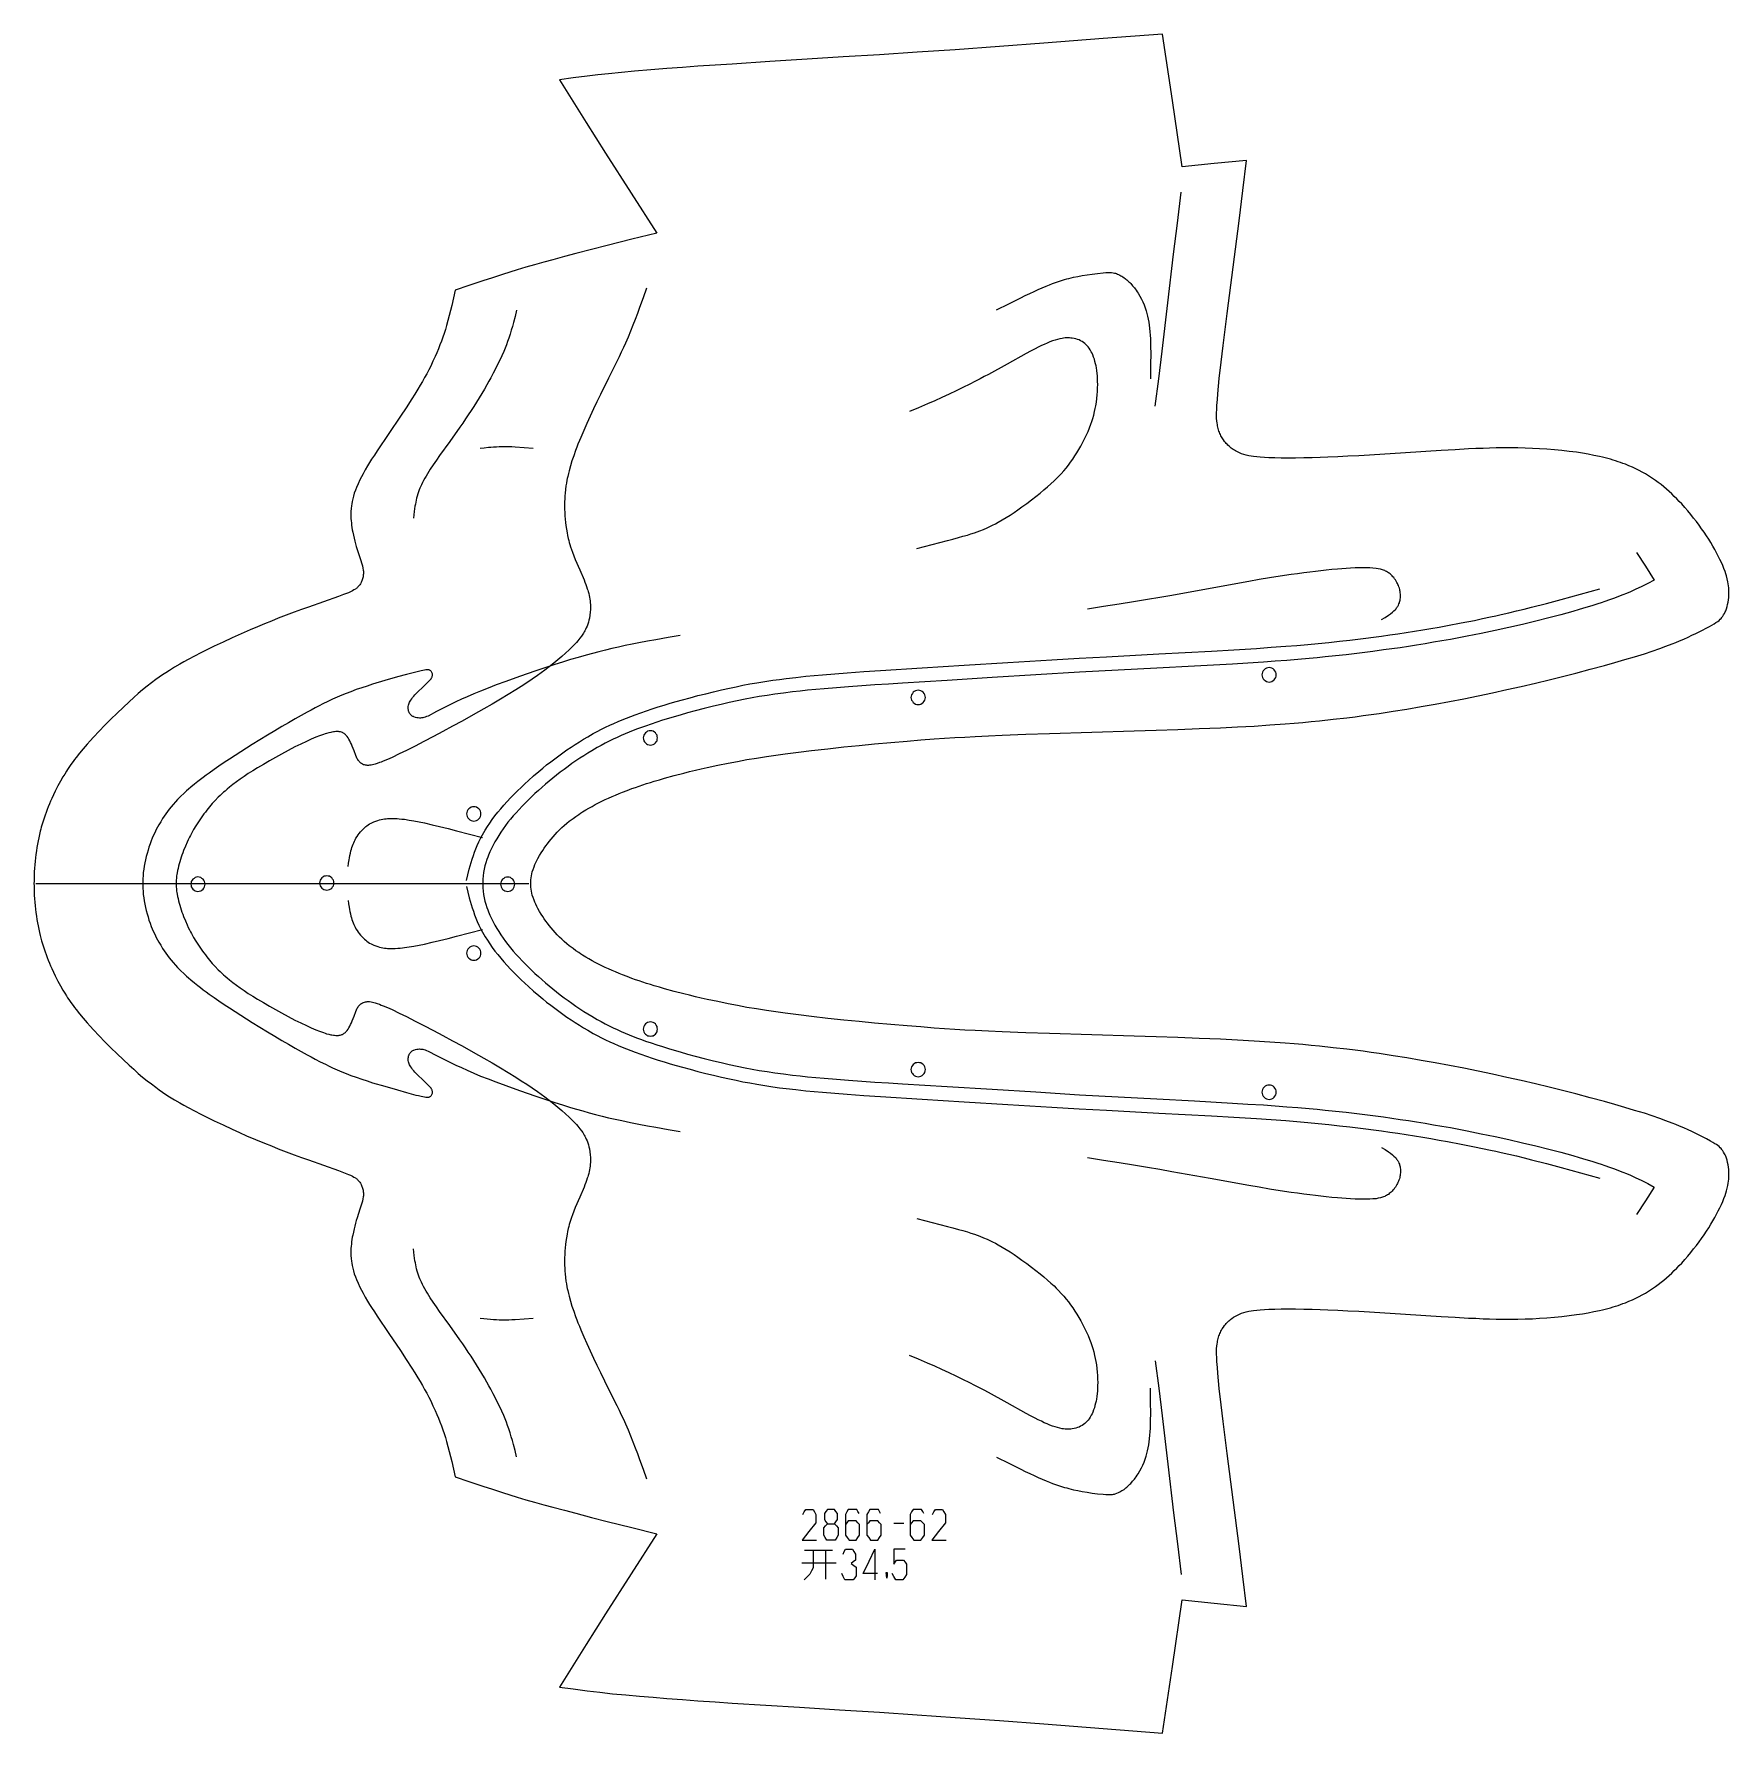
# Model space of a CAD drawing. Extents: x -294 to -59, y 620 to 856.
import ezdxf

# ---------------------------------------------------------------- set-up
doc = ezdxf.new("R2010")
doc.units = 0
doc.layers.get('0').update_dxf_attribs({"linetype": 'CONTINUOUS'})

msp = doc.modelspace()

# ---------------------------------------------------------------- linework, layer by layer
for points in [[(-125.89, 637.49), (-126.4, 641.68), (-126.91, 645.88), (-127.75, 652.31), (-128.58, 658.75), (-128.86, 660.98), (-129.14, 663.21), (-129.4, 665.5), (-129.66, 667.8), (-129.76, 668.85), (-129.86, 669.91), (-129.93, 670.72), (-129.99, 671.52), (-130.01, 672.06), (-130.04, 672.6), (-130.03, 672.97), (-130.03, 673.35), (-129.99, 673.68), (-129.96, 674.01), (-129.93, 674.2), (-129.9, 674.38), (-129.85, 674.56), (-129.81, 674.74), (-129.76, 674.92), (-129.71, 675.09), (-129.64, 675.26), (-129.58, 675.43), (-129.51, 675.59), (-129.43, 675.75), (-129.35, 675.9), (-129.26, 676.06), (-129.1, 676.3), (-128.94, 676.54), (-128.82, 676.67), (-128.71, 676.81), (-128.59, 676.94), (-128.47, 677.06), (-128.33, 677.18), (-128.2, 677.3), (-128.06, 677.41), (-127.92, 677.52), (-127.67, 677.69), (-127.41, 677.85), (-127.14, 677.99), (-126.86, 678.13), (-126.56, 678.24), (-126.27, 678.35), (-125.92, 678.44), (-125.58, 678.53), (-125.25, 678.58), (-124.93, 678.64), (-124.45, 678.69), (-123.97, 678.74), (-123.38, 678.77), (-122.79, 678.81), (-121.93, 678.83), (-121.08, 678.85), (-120.07, 678.85), (-119.06, 678.85), (-117.9, 678.82), (-116.74, 678.8), (-115.67, 678.76), (-114.6, 678.73), (-113.2, 678.66), (-111.8, 678.6), (-110.29, 678.51), (-108.78, 678.43), (-103.8, 678.11), (-98.82, 677.79), (-96.92, 677.69), (-95.03, 677.58), (-94.03, 677.54), (-93.03, 677.49), (-92.11, 677.46), (-91.18, 677.44), (-90.31, 677.43), (-89.44, 677.42), (-88.82, 677.42), (-88.19, 677.43), (-87.18, 677.46), (-86.16, 677.49), (-85.16, 677.55), (-84.15, 677.61), (-83.12, 677.7), (-82.1, 677.79), (-81.07, 677.92), (-80.04, 678.05), (-79.22, 678.18), (-78.41, 678.31), (-77.62, 678.47), (-76.83, 678.63), (-76.45, 678.72), (-76.07, 678.81), (-75.7, 678.91), (-75.33, 679.01), (-74.97, 679.12), (-74.62, 679.23), (-74.27, 679.34), (-73.92, 679.46), (-73.59, 679.58), (-73.25, 679.71), (-72.77, 679.91), (-72.28, 680.12), (-71.82, 680.34), (-71.36, 680.56), (-70.92, 680.81), (-70.48, 681.05), (-70.2, 681.22), (-69.91, 681.39), (-69.5, 681.67), (-69.09, 681.95), (-68.7, 682.24), (-68.3, 682.54), (-67.92, 682.85), (-67.54, 683.16), (-67.17, 683.49), (-66.81, 683.82), (-66.46, 684.17), (-66.1, 684.51), (-65.77, 684.86), (-65.43, 685.22), (-65, 685.7), (-64.57, 686.19), (-64.17, 686.68), (-63.77, 687.17), (-63.39, 687.67), (-63.02, 688.16), (-62.67, 688.65), (-62.32, 689.15), (-62, 689.63), (-61.68, 690.12), (-61.39, 690.6), (-61.1, 691.08), (-60.84, 691.54), (-60.58, 692.01), (-60.35, 692.46), (-60.12, 692.91), (-59.92, 693.35), (-59.73, 693.78), (-59.56, 694.2), (-59.4, 694.62), (-59.3, 694.92), (-59.21, 695.23), (-59.11, 695.62), (-59.01, 696.01), (-58.96, 696.3), (-58.91, 696.58), (-58.89, 696.86), (-58.86, 697.14), (-58.86, 697.5), (-58.86, 697.87), (-58.89, 698.21), (-58.92, 698.55), (-58.99, 698.88), (-59.05, 699.2), (-59.13, 699.49), (-59.22, 699.78), (-59.27, 699.91), (-59.32, 700.05), (-59.4, 700.23), (-59.49, 700.41), (-59.61, 700.62), (-59.73, 700.82), (-59.79, 700.91), (-59.86, 701), (-59.97, 701.12), (-60.08, 701.24), (-60.24, 701.39), (-60.41, 701.53), (-60.61, 701.67), (-60.81, 701.8), (-61.11, 701.98), (-61.42, 702.15), (-61.97, 702.45), (-62.52, 702.74), (-62.99, 702.98), (-63.47, 703.22), (-64.01, 703.47), (-64.55, 703.72), (-65.14, 703.98), (-65.73, 704.25), (-66.24, 704.46), (-66.75, 704.66), (-67.62, 704.99), (-68.48, 705.31), (-69.55, 705.67), (-70.61, 706.02), (-71.97, 706.43), (-73.33, 706.84), (-74.74, 707.24), (-76.15, 707.64), (-78.14, 708.17), (-80.14, 708.71), (-81.98, 709.17), (-83.82, 709.64), (-85.76, 710.1), (-87.71, 710.57), (-89.7, 711.01), (-91.69, 711.45), (-93.69, 711.86), (-95.69, 712.27), (-97.68, 712.65), (-99.67, 713.03), (-101.64, 713.37), (-103.6, 713.71), (-105.52, 714.01), (-107.44, 714.31), (-108.56, 714.47), (-109.69, 714.63), (-110.81, 714.77), (-111.93, 714.92), (-113.83, 715.13), (-115.72, 715.34), (-116.89, 715.46), (-118.07, 715.57), (-119.28, 715.67), (-120.5, 715.77), (-122.66, 715.91), (-124.81, 716.06), (-127.15, 716.18), (-129.49, 716.3), (-132.45, 716.42), (-135.42, 716.54), (-138.45, 716.64), (-141.48, 716.74), (-147.36, 716.92), (-153.24, 717.09), (-156.54, 717.21), (-159.83, 717.33), (-161.71, 717.42), (-163.58, 717.51), (-165, 717.59), (-166.41, 717.67), (-167.83, 717.77), (-169.25, 717.86), (-171.13, 718.01), (-173.01, 718.15), (-175.29, 718.35), (-177.56, 718.55), (-179.69, 718.76), (-181.81, 718.97), (-184.05, 719.21), (-186.29, 719.46), (-188.13, 719.69), (-189.97, 719.92), (-191.27, 720.1), (-192.56, 720.29), (-193.93, 720.51), (-195.31, 720.74), (-196.59, 720.98), (-197.87, 721.22), (-199.34, 721.53), (-200.8, 721.83), (-201.62, 722.02), (-202.44, 722.21), (-203.24, 722.41), (-204.04, 722.6), (-205.37, 722.96), (-206.71, 723.31), (-207.44, 723.52), (-208.16, 723.74), (-208.69, 723.9), (-209.21, 724.06), (-209.73, 724.23), (-210.24, 724.4), (-210.75, 724.58), (-211.25, 724.76), (-211.91, 725.01), (-212.57, 725.26), (-213.05, 725.46), (-213.53, 725.65), (-214.01, 725.86), (-214.49, 726.07), (-214.96, 726.29), (-215.43, 726.51), (-215.89, 726.75), (-216.35, 726.98), (-216.8, 727.22), (-217.24, 727.47), (-217.67, 727.72), (-218.1, 727.98), (-218.38, 728.16), (-218.65, 728.34), (-219.05, 728.61), (-219.44, 728.89), (-219.69, 729.08), (-219.95, 729.28), (-220.3, 729.58), (-220.65, 729.88), (-220.98, 730.19), (-221.31, 730.5), (-221.62, 730.81), (-221.92, 731.13), (-222.2, 731.45), (-222.48, 731.77), (-222.73, 732.09), (-222.98, 732.41), (-223.21, 732.73), (-223.44, 733.05), (-223.64, 733.36), (-223.85, 733.67), (-224.08, 734.07), (-224.31, 734.47), (-224.46, 734.76), (-224.61, 735.05), (-224.73, 735.33), (-224.85, 735.61), (-224.97, 735.98), (-225.1, 736.34), (-225.16, 736.61), (-225.22, 736.88), (-225.26, 737.15), (-225.3, 737.41), (-225.31, 737.68), (-225.32, 737.94), (-225.31, 738.21), (-225.3, 738.47), (-225.26, 738.74), (-225.22, 739), (-225.16, 739.27), (-225.1, 739.54), (-224.97, 739.91), (-224.85, 740.27), (-224.73, 740.56), (-224.61, 740.84), (-224.46, 741.13), (-224.31, 741.42), (-224.08, 741.82), (-223.85, 742.22), (-223.64, 742.53), (-223.44, 742.84), (-223.21, 743.16), (-222.98, 743.47), (-222.73, 743.79), (-222.48, 744.12), (-222.2, 744.44), (-221.92, 744.76), (-221.62, 745.07), (-221.31, 745.39), (-220.98, 745.7), (-220.65, 746.01), (-220.3, 746.31), (-219.95, 746.61), (-219.69, 746.8), (-219.44, 746.99), (-219.05, 747.27), (-218.65, 747.55), (-218.38, 747.73), (-218.1, 747.91), (-217.67, 748.16), (-217.24, 748.42), (-216.8, 748.66), (-216.35, 748.91), (-215.89, 749.14), (-215.43, 749.37), (-214.96, 749.59), (-214.49, 749.81), (-214.01, 750.02), (-213.53, 750.23), (-213.05, 750.43), (-212.57, 750.63), (-211.91, 750.88), (-211.25, 751.13), (-210.75, 751.3), (-210.24, 751.48), (-209.73, 751.65), (-209.21, 751.82), (-208.69, 751.99), (-208.16, 752.15), (-207.44, 752.36), (-206.71, 752.57), (-205.37, 752.93), (-204.04, 753.28), (-203.24, 753.48), (-202.44, 753.67), (-201.62, 753.86), (-200.8, 754.05), (-199.34, 754.36), (-197.87, 754.67), (-196.59, 754.91), (-195.31, 755.15), (-193.93, 755.37), (-192.56, 755.6), (-191.27, 755.78), (-189.97, 755.97), (-188.13, 756.2), (-186.29, 756.43), (-184.05, 756.67), (-181.81, 756.92), (-179.69, 757.13), (-177.56, 757.33), (-175.29, 757.53), (-173.01, 757.73), (-171.13, 757.88), (-169.25, 758.02), (-167.83, 758.12), (-166.41, 758.21), (-165, 758.29), (-163.58, 758.37), (-161.71, 758.46), (-159.83, 758.55), (-156.54, 758.68), (-153.24, 758.8), (-147.36, 758.97), (-141.48, 759.14), (-138.45, 759.24), (-135.42, 759.34), (-132.45, 759.46), (-129.49, 759.58), (-127.15, 759.7), (-124.81, 759.82), (-122.66, 759.97), (-120.5, 760.12), (-119.28, 760.22), (-118.07, 760.32), (-116.9, 760.43), (-115.72, 760.54), (-113.83, 760.75), (-111.93, 760.97), (-110.81, 761.11), (-109.69, 761.26), (-108.56, 761.42), (-107.44, 761.58), (-105.52, 761.88), (-103.6, 762.18), (-101.64, 762.52), (-99.67, 762.86), (-97.68, 763.23), (-95.69, 763.61), (-93.69, 764.02), (-91.69, 764.43), (-89.7, 764.88), (-87.71, 765.32), (-85.76, 765.78), (-83.82, 766.25), (-81.98, 766.71), (-80.14, 767.18), (-78.14, 767.71), (-76.15, 768.24), (-74.74, 768.64), (-73.33, 769.04), (-71.97, 769.45), (-70.61, 769.86), (-69.55, 770.22), (-68.48, 770.57), (-67.62, 770.9), (-66.75, 771.22), (-66.24, 771.43), (-65.73, 771.64), (-65.14, 771.9), (-64.55, 772.16), (-64.01, 772.42), (-63.47, 772.67), (-62.99, 772.91), (-62.52, 773.15), (-62.04, 773.4), (-61.56, 773.65), (-61.24, 773.83), (-60.92, 774.01), (-60.67, 774.18), (-60.41, 774.35), (-60.24, 774.5), (-60.08, 774.64), (-59.97, 774.76), (-59.86, 774.88), (-59.79, 774.97), (-59.73, 775.06), (-59.61, 775.27), (-59.49, 775.47), (-59.4, 775.66), (-59.32, 775.84), (-59.27, 775.97), (-59.22, 776.1), (-59.13, 776.4), (-59.05, 776.69), (-58.99, 777.01), (-58.92, 777.33), (-58.89, 777.67), (-58.86, 778.02), (-58.86, 778.38), (-58.86, 778.74), (-58.89, 779.02), (-58.91, 779.3), (-58.96, 779.59), (-59.01, 779.87), (-59.11, 780.27), (-59.21, 780.66), (-59.3, 780.96), (-59.4, 781.27), (-59.56, 781.68), (-59.73, 782.1), (-59.92, 782.54), (-60.12, 782.97), (-60.35, 783.42), (-60.58, 783.87), (-60.84, 784.34), (-61.1, 784.81), (-61.39, 785.29), (-61.68, 785.76), (-62, 786.25), (-62.32, 786.74), (-62.67, 787.23), (-63.02, 787.72), (-63.39, 788.22), (-63.77, 788.71), (-64.17, 789.21), (-64.57, 789.7), (-65, 790.18), (-65.43, 790.67), (-65.77, 791.02), (-66.1, 791.38), (-66.46, 791.72), (-66.81, 792.06), (-67.17, 792.39), (-67.54, 792.72), (-67.92, 793.04), (-68.3, 793.35), (-68.7, 793.64), (-69.09, 793.94), (-69.5, 794.21), (-69.91, 794.49), (-70.2, 794.66), (-70.48, 794.84), (-70.92, 795.08), (-71.36, 795.32), (-71.82, 795.54), (-72.28, 795.77), (-72.77, 795.97), (-73.25, 796.18), (-73.59, 796.3), (-73.92, 796.43), (-74.27, 796.54), (-74.62, 796.66), (-74.97, 796.77), (-75.33, 796.88), (-75.7, 796.97), (-76.07, 797.07), (-76.45, 797.17), (-76.83, 797.26), (-77.62, 797.42), (-78.41, 797.58), (-79.22, 797.71), (-80.04, 797.84), (-81.07, 797.96), (-82.1, 798.09), (-83.12, 798.18), (-84.15, 798.27), (-85.16, 798.33), (-86.16, 798.39), (-87.18, 798.42), (-88.19, 798.46), (-88.82, 798.46), (-89.44, 798.47), (-90.31, 798.46), (-91.18, 798.45), (-92.11, 798.42), (-93.03, 798.39), (-94.03, 798.35), (-95.03, 798.31), (-96.92, 798.2), (-98.82, 798.09), (-103.8, 797.77), (-108.78, 797.45), (-110.29, 797.37), (-111.8, 797.29), (-113.2, 797.22), (-114.6, 797.16), (-115.67, 797.12), (-116.74, 797.08), (-117.9, 797.06), (-119.06, 797.04), (-120.07, 797.04), (-121.08, 797.04), (-121.93, 797.06), (-122.79, 797.08), (-123.38, 797.11), (-123.97, 797.15), (-124.45, 797.2), (-124.93, 797.25), (-125.25, 797.3), (-125.58, 797.36), (-125.92, 797.44), (-126.27, 797.53), (-126.56, 797.64), (-126.86, 797.75), (-127.14, 797.89), (-127.41, 798.03), (-127.57, 798.13), (-127.72, 798.22), (-127.87, 798.33), (-128.02, 798.43), (-128.24, 798.63), (-128.47, 798.82), (-128.59, 798.95), (-128.71, 799.08), (-128.82, 799.21), (-128.94, 799.35), (-129.1, 799.59), (-129.26, 799.83), (-129.35, 799.98), (-129.43, 800.14), (-129.51, 800.3), (-129.58, 800.46), (-129.64, 800.62), (-129.71, 800.79), (-129.76, 800.97), (-129.81, 801.14), (-129.85, 801.32), (-129.9, 801.5), (-129.93, 801.69), (-129.96, 801.88), (-129.99, 802.21), (-130.03, 802.54), (-130.03, 802.91), (-130.04, 803.29), (-130.01, 803.82), (-129.99, 804.36), (-129.93, 805.17), (-129.86, 805.97), (-129.76, 807.03), (-129.66, 808.09), (-129.4, 810.38), (-129.14, 812.67), (-128.86, 814.91), (-128.58, 817.14), (-127.75, 823.57), (-126.91, 830.01), (-126.4, 834.2), (-125.89, 838.4), (-130.36, 837.94), (-134.82, 837.48), (-136.18, 846.72), (-137.54, 855.95), (-145.79, 855.31), (-154.04, 854.67), (-160.18, 854.22), (-166.33, 853.77), (-171.61, 853.42), (-176.88, 853.07), (-181.89, 852.76), (-186.89, 852.44), (-192.1, 852.11), (-197.31, 851.78), (-199.69, 851.62), (-202.08, 851.46), (-204.25, 851.31), (-206.41, 851.15), (-208.65, 850.97), (-210.89, 850.79), (-212.7, 850.61), (-214.51, 850.43), (-216, 850.26), (-217.49, 850.09), (-219.4, 849.84), (-221.32, 849.58), (-219.46, 846.61), (-217.59, 843.64), (-216.25, 841.51), (-214.91, 839.38), (-211.36, 833.84), (-207.81, 828.3), (-211.25, 827.43), (-214.7, 826.56), (-216.87, 826), (-219.05, 825.44), (-220.64, 825.02), (-222.23, 824.6), (-223.51, 824.25), (-224.79, 823.89), (-225.99, 823.54), (-227.19, 823.19), (-228.2, 822.87), (-229.22, 822.55), (-230.6, 822.1), (-231.98, 821.64), (-233.89, 821), (-235.79, 820.35), (-236.03, 819.29), (-236.27, 818.23), (-236.45, 817.53), (-236.62, 816.83), (-236.81, 816.14), (-237, 815.45), (-237.17, 814.9), (-237.34, 814.36), (-237.53, 813.82), (-237.71, 813.28), (-237.92, 812.75), (-238.13, 812.21), (-238.35, 811.68), (-238.58, 811.15), (-238.9, 810.49), (-239.21, 809.83), (-239.48, 809.3), (-239.76, 808.76), (-240.06, 808.23), (-240.36, 807.69), (-240.67, 807.15), (-240.99, 806.61), (-241.41, 805.93), (-241.83, 805.25), (-242.62, 804.04), (-243.4, 802.84), (-245.03, 800.44), (-246.65, 798.04), (-247.03, 797.45), (-247.41, 796.87), (-247.69, 796.41), (-247.97, 795.96), (-248.29, 795.4), (-248.61, 794.85), (-248.83, 794.43), (-249.05, 794), (-249.29, 793.48), (-249.52, 792.96), (-249.67, 792.56), (-249.82, 792.16), (-249.93, 791.77), (-250.04, 791.38), (-250.08, 791.18), (-250.13, 790.99), (-250.17, 790.7), (-250.22, 790.41), (-250.26, 790.02), (-250.29, 789.63), (-250.3, 789.43), (-250.3, 789.24), (-250.29, 788.94), (-250.28, 788.64), (-250.26, 788.34), (-250.23, 788.03), (-250.19, 787.72), (-250.15, 787.4), (-250.1, 787.09), (-250.04, 786.77), (-249.95, 786.35), (-249.86, 785.93), (-249.76, 785.52), (-249.66, 785.12), (-249.55, 784.74), (-249.44, 784.36), (-249.07, 783.21), (-248.7, 782.05), (-248.64, 781.77), (-248.58, 781.48), (-248.56, 781.35), (-248.55, 781.21), (-248.55, 781.07), (-248.55, 780.94), (-248.57, 780.8), (-248.58, 780.66), (-248.61, 780.53), (-248.63, 780.4), (-248.67, 780.27), (-248.71, 780.14), (-248.76, 780.01), (-248.8, 779.89), (-248.86, 779.77), (-248.92, 779.66), (-248.98, 779.55), (-249.05, 779.44), (-249.18, 779.29), (-249.31, 779.14), (-249.39, 779.06), (-249.48, 778.98), (-249.57, 778.91), (-249.66, 778.84), (-249.87, 778.72), (-250.08, 778.6), (-250.36, 778.47), (-250.64, 778.34), (-251.32, 778.08), (-252.01, 777.82), (-254.09, 777.08), (-256.17, 776.35), (-257.16, 775.99), (-258.16, 775.63), (-259.27, 775.2), (-260.38, 774.78), (-261.34, 774.4), (-262.29, 774.02), (-263.28, 773.6), (-264.28, 773.19), (-265.54, 772.63), (-266.8, 772.07), (-268.04, 771.49), (-269.27, 770.91), (-270.21, 770.44), (-271.15, 769.98), (-272.02, 769.52), (-272.89, 769.06), (-273.48, 768.73), (-274.07, 768.41), (-274.78, 767.98), (-275.49, 767.55), (-275.98, 767.23), (-276.47, 766.91), (-276.94, 766.59), (-277.4, 766.26), (-278.01, 765.8), (-278.61, 765.34), (-279.22, 764.83), (-279.83, 764.32), (-280.46, 763.76), (-281.1, 763.19), (-281.94, 762.41), (-282.78, 761.62), (-283.62, 760.78), (-284.46, 759.95), (-285.27, 759.1), (-286.07, 758.26), (-286.51, 757.77), (-286.95, 757.28), (-287.22, 756.96), (-287.49, 756.64), (-287.98, 756.05), (-288.46, 755.45), (-288.67, 755.17), (-288.89, 754.88), (-289.18, 754.48), (-289.47, 754.07), (-289.64, 753.8), (-289.81, 753.54), (-290.05, 753.15), (-290.29, 752.77), (-290.64, 752.14), (-290.99, 751.51), (-291.18, 751.14), (-291.37, 750.77), (-291.61, 750.26), (-291.84, 749.76), (-292.01, 749.38), (-292.18, 748.99), (-292.33, 748.6), (-292.49, 748.21), (-292.63, 747.81), (-292.78, 747.42), (-292.91, 747.01), (-293.05, 746.6), (-293.17, 746.18), (-293.3, 745.76), (-293.37, 745.47), (-293.45, 745.19), (-293.55, 744.74), (-293.65, 744.3), (-293.74, 743.85), (-293.83, 743.39), (-293.91, 742.93), (-293.98, 742.46), (-294.05, 741.99), (-294.11, 741.51), (-294.16, 741.03), (-294.21, 740.55), (-294.24, 740.06), (-294.27, 739.58), (-294.29, 739.09), (-294.31, 738.6), (-294.31, 738.27), (-294.32, 737.94), (-294.31, 737.61), (-294.31, 737.29), (-294.29, 736.8), (-294.27, 736.31), (-294.24, 735.82), (-294.21, 735.33), (-294.16, 734.85), (-294.11, 734.37), (-294.05, 733.9), (-293.98, 733.42), (-293.91, 732.96), (-293.83, 732.49), (-293.74, 732.04), (-293.65, 731.58), (-293.55, 731.14), (-293.45, 730.7), (-293.25, 729.99), (-293.05, 729.29), (-292.91, 728.88), (-292.78, 728.47), (-292.63, 728.07), (-292.49, 727.67), (-292.33, 727.28), (-292.18, 726.89), (-292.01, 726.51), (-291.84, 726.12), (-291.61, 725.62), (-291.37, 725.12), (-291.18, 724.74), (-290.99, 724.37), (-290.64, 723.74), (-290.29, 723.12), (-290.05, 722.73), (-289.81, 722.35), (-289.64, 722.08), (-289.47, 721.82), (-289.18, 721.41), (-288.89, 721), (-288.67, 720.72), (-288.46, 720.43), (-287.98, 719.84), (-287.49, 719.24), (-287.22, 718.92), (-286.95, 718.61), (-286.51, 718.12), (-286.07, 717.63), (-285.27, 716.78), (-284.46, 715.94), (-283.62, 715.1), (-282.78, 714.27), (-281.94, 713.48), (-281.1, 712.69), (-280.46, 712.13), (-279.83, 711.56), (-279.22, 711.05), (-278.61, 710.55), (-278.01, 710.09), (-277.4, 709.63), (-276.94, 709.3), (-276.47, 708.97), (-275.98, 708.65), (-275.49, 708.33), (-274.78, 707.91), (-274.07, 707.48), (-273.48, 707.15), (-272.89, 706.82), (-272.02, 706.37), (-271.15, 705.91), (-270.21, 705.44), (-269.27, 704.98), (-268.04, 704.4), (-266.8, 703.81), (-265.79, 703.36), (-264.78, 702.91), (-263.54, 702.39), (-262.29, 701.86), (-261.34, 701.48), (-260.38, 701.1), (-259.27, 700.68), (-258.16, 700.26), (-257.16, 699.9), (-256.17, 699.54), (-254.09, 698.8), (-252.01, 698.07), (-251.32, 697.81), (-250.64, 697.54), (-250.36, 697.41), (-250.08, 697.29), (-249.87, 697.16), (-249.66, 697.04), (-249.57, 696.97), (-249.48, 696.9), (-249.39, 696.82), (-249.31, 696.75), (-249.18, 696.59), (-249.05, 696.44), (-248.98, 696.33), (-248.92, 696.23), (-248.86, 696.11), (-248.8, 696), (-248.76, 695.87), (-248.71, 695.75), (-248.67, 695.62), (-248.63, 695.49), (-248.61, 695.36), (-248.58, 695.22), (-248.57, 695.09), (-248.55, 694.95), (-248.55, 694.81), (-248.55, 694.68), (-248.56, 694.54), (-248.58, 694.4), (-248.64, 694.12), (-248.7, 693.83), (-249.07, 692.68), (-249.44, 691.52), (-249.55, 691.14), (-249.66, 690.77), (-249.76, 690.36), (-249.86, 689.95), (-249.95, 689.53), (-250.04, 689.11), (-250.1, 688.8), (-250.15, 688.48), (-250.19, 688.17), (-250.23, 687.85), (-250.26, 687.55), (-250.28, 687.24), (-250.29, 686.94), (-250.3, 686.65), (-250.3, 686.45), (-250.29, 686.25), (-250.26, 685.87), (-250.22, 685.48), (-250.17, 685.19), (-250.13, 684.9), (-250.08, 684.7), (-250.04, 684.51), (-249.93, 684.12), (-249.82, 683.72), (-249.67, 683.32), (-249.52, 682.92), (-249.29, 682.4), (-249.05, 681.89), (-248.83, 681.46), (-248.61, 681.03), (-248.29, 680.48), (-247.97, 679.93), (-247.69, 679.47), (-247.41, 679.02), (-247.03, 678.43), (-246.65, 677.84), (-245.03, 675.45), (-243.4, 673.05), (-242.62, 671.84), (-241.83, 670.63), (-241.41, 669.96), (-240.99, 669.28), (-240.67, 668.74), (-240.36, 668.2), (-240.06, 667.66), (-239.76, 667.12), (-239.48, 666.59), (-239.21, 666.06), (-238.9, 665.39), (-238.58, 664.73), (-238.35, 664.2), (-238.13, 663.67), (-237.92, 663.14), (-237.71, 662.6), (-237.53, 662.07), (-237.34, 661.53), (-237.17, 660.98), (-237, 660.43), (-236.81, 659.74), (-236.62, 659.05), (-236.45, 658.35), (-236.27, 657.65), (-236.03, 656.59), (-235.79, 655.54), (-233.89, 654.89), (-231.98, 654.24), (-230.6, 653.79), (-229.22, 653.33), (-228.2, 653.01), (-227.19, 652.69), (-225.99, 652.34), (-224.79, 651.99), (-223.51, 651.64), (-222.23, 651.29), (-220.64, 650.87), (-219.05, 650.45), (-216.87, 649.89), (-214.7, 649.33), (-211.25, 648.46), (-207.81, 647.59), (-211.36, 642.05), (-214.91, 636.5), (-216.25, 634.38), (-217.59, 632.25), (-219.46, 629.27), (-221.32, 626.3), (-219.4, 626.05), (-217.49, 625.8), (-215.72, 625.59), (-213.96, 625.39), (-212.08, 625.22), (-210.2, 625.04), (-208.31, 624.89), (-206.41, 624.73), (-204.25, 624.58), (-202.08, 624.42), (-199.7, 624.26), (-197.31, 624.1), (-192.64, 623.81), (-187.97, 623.51), (-182.43, 623.16), (-176.88, 622.81), (-171.61, 622.46), (-166.33, 622.11), (-160.18, 621.66), (-154.04, 621.22), (-145.79, 620.57), (-137.54, 619.93), (-136.18, 629.17), (-134.82, 638.41), (-130.36, 637.95), (-125.89, 637.49)], [(-138.56, 804.25), (-138.08, 808.06), (-137.61, 811.88), (-136.82, 818.61), (-136.03, 825.35), (-135.48, 829.65), (-134.94, 833.96)], [(-160.61, 817.63), (-158.92, 818.47), (-157.23, 819.32), (-156.61, 819.62), (-155.99, 819.91), (-155.4, 820.18), (-154.81, 820.46), (-154.25, 820.69), (-153.69, 820.93), (-153.26, 821.1), (-152.84, 821.27), (-152.42, 821.42), (-152, 821.57), (-151.59, 821.7), (-151.17, 821.83), (-150.86, 821.92), (-150.55, 822), (-150.24, 822.08), (-149.93, 822.16), (-149.31, 822.28), (-148.69, 822.41), (-148.01, 822.51), (-147.34, 822.61), (-146.56, 822.7), (-145.78, 822.79), (-145.44, 822.82), (-145.1, 822.84), (-144.86, 822.83), (-144.63, 822.82), (-144.41, 822.78), (-144.2, 822.75), (-144.07, 822.71), (-143.94, 822.67), (-143.81, 822.61), (-143.68, 822.56), (-143.5, 822.46), (-143.32, 822.37), (-143.18, 822.29), (-143.04, 822.2), (-142.9, 822.1), (-142.76, 822), (-142.63, 821.89), (-142.49, 821.78), (-142.36, 821.66), (-142.22, 821.54), (-142.09, 821.41), (-141.96, 821.28), (-141.71, 820.98), (-141.46, 820.69), (-141.35, 820.53), (-141.23, 820.37), (-141.08, 820.15), (-140.94, 819.93), (-140.71, 819.53), (-140.49, 819.13), (-140.3, 818.73), (-140.12, 818.32), (-139.97, 817.9), (-139.82, 817.49), (-139.72, 817.11), (-139.62, 816.74), (-139.55, 816.34), (-139.47, 815.94), (-139.41, 815.5), (-139.35, 815.07), (-139.31, 814.59), (-139.27, 814.12), (-139.24, 813.59), (-139.22, 813.07), (-139.2, 812.39), (-139.19, 811.72), (-139.2, 809.88), (-139.21, 808.04)], [(-209.22, 820.66), (-209.7, 819.32), (-210.18, 817.98), (-210.49, 817.14), (-210.8, 816.31), (-211.12, 815.49), (-211.45, 814.66), (-211.8, 813.84), (-212.14, 813.02), (-212.44, 812.38), (-212.74, 811.73), (-213.04, 811.09), (-213.35, 810.44), (-214.49, 808.16), (-215.63, 805.88), (-216.11, 804.87), (-216.6, 803.87), (-217.06, 802.87), (-217.53, 801.86), (-217.95, 800.89), (-218.37, 799.92), (-218.56, 799.46), (-218.75, 798.99), (-218.92, 798.54), (-219.1, 798.09), (-219.34, 797.37), (-219.59, 796.65), (-219.79, 795.97), (-219.99, 795.28), (-220.08, 794.88), (-220.18, 794.49), (-220.23, 794.22), (-220.29, 793.96), (-220.35, 793.57), (-220.42, 793.19), (-220.48, 792.68), (-220.54, 792.16), (-220.56, 791.78), (-220.59, 791.41), (-220.6, 790.91), (-220.61, 790.42), (-220.6, 789.94), (-220.59, 789.46), (-220.56, 789), (-220.53, 788.54), (-220.48, 788.11), (-220.43, 787.67), (-220.35, 787.16), (-220.27, 786.65), (-220.19, 786.27), (-220.1, 785.88), (-220.03, 785.59), (-219.96, 785.3), (-219.87, 785.02), (-219.79, 784.73), (-219.65, 784.34), (-219.52, 783.95), (-219.32, 783.44), (-219.12, 782.93), (-218.51, 781.52), (-217.91, 780.11), (-217.79, 779.8), (-217.66, 779.49), (-217.56, 779.19), (-217.45, 778.89), (-217.39, 778.7), (-217.33, 778.51), (-217.26, 778.24), (-217.19, 777.96), (-217.15, 777.71), (-217.1, 777.46), (-217.07, 777.22), (-217.04, 776.98), (-217.03, 776.67), (-217.01, 776.37), (-217.03, 776.01), (-217.04, 775.65), (-217.1, 775.24), (-217.15, 774.82), (-217.22, 774.54), (-217.28, 774.26), (-217.38, 773.97), (-217.48, 773.68), (-217.59, 773.44), (-217.69, 773.21), (-217.78, 773.05), (-217.87, 772.89), (-217.98, 772.72), (-218.09, 772.56), (-218.28, 772.29), (-218.48, 772.02), (-218.64, 771.83), (-218.79, 771.64), (-218.97, 771.44), (-219.15, 771.24), (-219.57, 770.81), (-219.99, 770.39), (-220.48, 769.94), (-220.98, 769.48), (-221.55, 769.01), (-222.11, 768.54), (-222.74, 768.05), (-223.37, 767.56), (-223.88, 767.19), (-224.39, 766.82), (-225.12, 766.33), (-225.84, 765.83), (-226.62, 765.33), (-227.4, 764.83), (-228.46, 764.19), (-229.52, 763.54), (-230.67, 762.87), (-231.82, 762.21), (-233.33, 761.36), (-234.84, 760.51), (-236.18, 759.78), (-237.51, 759.05), (-238.83, 758.36), (-240.15, 757.66), (-241.35, 757.04), (-242.56, 756.42), (-243.57, 755.94), (-244.58, 755.45), (-245.2, 755.18), (-245.82, 754.92), (-246.07, 754.82), (-246.32, 754.73), (-246.63, 754.62), (-246.94, 754.52), (-247.11, 754.48), (-247.28, 754.43), (-247.48, 754.4), (-247.69, 754.36), (-247.85, 754.35), (-248.01, 754.35), (-248.14, 754.36), (-248.27, 754.38), (-248.41, 754.42), (-248.54, 754.45), (-248.69, 754.53), (-248.83, 754.6), (-248.9, 754.65), (-248.98, 754.71), (-249.06, 754.79), (-249.14, 754.88), (-249.2, 754.96), (-249.26, 755.03), (-249.33, 755.15), (-249.4, 755.26), (-249.51, 755.5), (-249.62, 755.74), (-249.86, 756.37), (-250.11, 757), (-250.22, 757.28), (-250.34, 757.55), (-250.45, 757.76), (-250.56, 757.98), (-250.69, 758.17), (-250.82, 758.37), (-250.91, 758.47), (-251, 758.57), (-251.06, 758.63), (-251.12, 758.69), (-251.23, 758.76), (-251.33, 758.83), (-251.41, 758.87), (-251.48, 758.91), (-251.6, 758.95), (-251.73, 758.99), (-251.81, 759.01), (-251.9, 759.03), (-252, 759.04), (-252.09, 759.05), (-252.24, 759.05), (-252.4, 759.05), (-252.57, 759.03), (-252.73, 759.01), (-252.92, 758.98), (-253.1, 758.94), (-253.38, 758.87), (-253.66, 758.8), (-253.89, 758.73), (-254.12, 758.66), (-254.65, 758.46), (-255.18, 758.26), (-255.83, 757.97), (-256.48, 757.69), (-257.27, 757.3), (-258.06, 756.91), (-258.99, 756.42), (-259.93, 755.93), (-260.77, 755.46), (-261.6, 754.99), (-262.44, 754.49), (-263.28, 754), (-263.91, 753.6), (-264.54, 753.2), (-265.12, 752.82), (-265.69, 752.43), (-266.19, 752.06), (-266.69, 751.69), (-266.92, 751.51), (-267.15, 751.33), (-267.47, 751.06), (-267.78, 750.79), (-267.98, 750.62), (-268.17, 750.44), (-268.45, 750.18), (-268.72, 749.92), (-269.13, 749.48), (-269.55, 749.04), (-269.92, 748.59), (-270.3, 748.14), (-270.51, 747.87), (-270.72, 747.6), (-270.92, 747.32), (-271.11, 747.05), (-271.47, 746.51), (-271.83, 745.96), (-272.14, 745.43), (-272.45, 744.89), (-272.59, 744.63), (-272.72, 744.37), (-272.89, 744.03), (-273.05, 743.7), (-273.29, 743.12), (-273.53, 742.54), (-273.65, 742.22), (-273.76, 741.9), (-273.87, 741.59), (-273.97, 741.27), (-274.06, 740.97), (-274.15, 740.66), (-274.23, 740.35), (-274.3, 740.04), (-274.37, 739.74), (-274.43, 739.44), (-274.46, 739.21), (-274.5, 738.99), (-274.53, 738.69), (-274.55, 738.39), (-274.56, 738.17), (-274.57, 737.94), (-274.56, 737.72), (-274.55, 737.49), (-274.53, 737.2), (-274.5, 736.9), (-274.46, 736.67), (-274.43, 736.45), (-274.37, 736.14), (-274.3, 735.84), (-274.23, 735.53), (-274.15, 735.23), (-274.06, 734.92), (-273.97, 734.61), (-273.87, 734.3), (-273.76, 733.98), (-273.65, 733.66), (-273.53, 733.34), (-273.29, 732.77), (-273.05, 732.19), (-272.89, 731.85), (-272.72, 731.51), (-272.59, 731.25), (-272.45, 730.99), (-272.14, 730.46), (-271.83, 729.92), (-271.47, 729.38), (-271.11, 728.83), (-270.92, 728.56), (-270.72, 728.29), (-270.51, 728.02), (-270.3, 727.74), (-269.92, 727.3), (-269.55, 726.85), (-269.13, 726.41), (-268.72, 725.97), (-268.45, 725.71), (-268.17, 725.44), (-267.98, 725.27), (-267.78, 725.09), (-267.47, 724.82), (-267.15, 724.56), (-266.92, 724.38), (-266.69, 724.2), (-266.19, 723.82), (-265.69, 723.45), (-265.12, 723.07), (-264.54, 722.68), (-263.91, 722.28), (-263.28, 721.89), (-262.44, 721.39), (-261.6, 720.9), (-260.77, 720.43), (-259.93, 719.96), (-258.99, 719.47), (-258.06, 718.97), (-257.27, 718.59), (-256.48, 718.2), (-255.83, 717.91), (-255.18, 717.63), (-254.65, 717.43), (-254.12, 717.23), (-253.89, 717.15), (-253.66, 717.08), (-253.38, 717.01), (-253.1, 716.94), (-252.92, 716.91), (-252.73, 716.87), (-252.57, 716.86), (-252.4, 716.84), (-252.24, 716.84), (-252.09, 716.84), (-252, 716.85), (-251.9, 716.86), (-251.77, 716.89), (-251.64, 716.92), (-251.56, 716.95), (-251.48, 716.98), (-251.41, 717.01), (-251.33, 717.05), (-251.23, 717.13), (-251.12, 717.2), (-251.06, 717.26), (-251, 717.32), (-250.91, 717.42), (-250.82, 717.52), (-250.69, 717.71), (-250.56, 717.9), (-250.45, 718.12), (-250.34, 718.34), (-250.22, 718.61), (-250.11, 718.88), (-249.86, 719.51), (-249.62, 720.14), (-249.51, 720.38), (-249.4, 720.62), (-249.33, 720.74), (-249.26, 720.85), (-249.2, 720.93), (-249.14, 721), (-249.06, 721.09), (-248.98, 721.18), (-248.9, 721.23), (-248.83, 721.29), (-248.69, 721.36), (-248.54, 721.43), (-248.41, 721.47), (-248.27, 721.51), (-248.14, 721.52), (-248.01, 721.54), (-247.85, 721.53), (-247.69, 721.53), (-247.48, 721.49), (-247.28, 721.45), (-247.11, 721.41), (-246.94, 721.36), (-246.63, 721.26), (-246.32, 721.16), (-246.07, 721.06), (-245.82, 720.97), (-245.2, 720.7), (-244.58, 720.43), (-243.57, 719.95), (-242.56, 719.46), (-241.35, 718.84), (-240.15, 718.23), (-238.83, 717.53), (-237.51, 716.83), (-236.18, 716.1), (-234.84, 715.37), (-233.33, 714.53), (-231.82, 713.68), (-230.67, 713.01), (-229.52, 712.34), (-228.46, 711.7), (-227.4, 711.06), (-226.62, 710.55), (-225.84, 710.05), (-225.12, 709.56), (-224.39, 709.06), (-223.88, 708.69), (-223.37, 708.32), (-222.74, 707.83), (-222.11, 707.35), (-221.55, 706.87), (-220.98, 706.4), (-220.48, 705.95), (-219.99, 705.49), (-219.57, 705.07), (-219.15, 704.65), (-218.97, 704.45), (-218.79, 704.25), (-218.64, 704.06), (-218.48, 703.87), (-218.28, 703.6), (-218.09, 703.33), (-217.98, 703.16), (-217.87, 702.99), (-217.78, 702.83), (-217.69, 702.67), (-217.59, 702.44), (-217.48, 702.21), (-217.38, 701.92), (-217.28, 701.63), (-217.22, 701.35), (-217.15, 701.07), (-217.1, 700.65), (-217.04, 700.23), (-217.03, 699.87), (-217.01, 699.51), (-217.03, 699.21), (-217.04, 698.91), (-217.07, 698.67), (-217.1, 698.43), (-217.15, 698.17), (-217.19, 697.92), (-217.26, 697.65), (-217.33, 697.38), (-217.39, 697.19), (-217.45, 697), (-217.56, 696.7), (-217.66, 696.4), (-217.79, 696.08), (-217.91, 695.77), (-218.51, 694.36), (-219.12, 692.95), (-219.32, 692.44), (-219.52, 691.93), (-219.65, 691.54), (-219.79, 691.15), (-219.87, 690.87), (-219.96, 690.58), (-220.03, 690.29), (-220.1, 690.01), (-220.19, 689.62), (-220.27, 689.23), (-220.35, 688.72), (-220.43, 688.21), (-220.48, 687.78), (-220.53, 687.34), (-220.56, 686.88), (-220.59, 686.42), (-220.6, 685.95), (-220.61, 685.47), (-220.6, 684.97), (-220.59, 684.48), (-220.56, 684.1), (-220.54, 683.72), (-220.48, 683.21), (-220.42, 682.7), (-220.35, 682.31), (-220.29, 681.92), (-220.23, 681.66), (-220.18, 681.4), (-220.08, 681), (-219.99, 680.6), (-219.79, 679.92), (-219.59, 679.23), (-219.34, 678.51), (-219.1, 677.8), (-218.92, 677.35), (-218.75, 676.9), (-218.56, 676.43), (-218.37, 675.96), (-217.95, 674.99), (-217.53, 674.02), (-217.06, 673.02), (-216.6, 672.02), (-216.11, 671.01), (-215.63, 670.01), (-214.49, 667.72), (-213.35, 665.44), (-213.04, 664.8), (-212.74, 664.15), (-212.44, 663.51), (-212.14, 662.86), (-211.8, 662.04), (-211.45, 661.23), (-211.12, 660.4), (-210.8, 659.57), (-210.49, 658.74), (-210.18, 657.91), (-209.7, 656.57), (-209.22, 655.23)], [(-227.28, 817.58), (-227.49, 816.73), (-227.71, 815.88), (-227.86, 815.33), (-228.01, 814.79), (-228.19, 814.24), (-228.37, 813.69), (-228.53, 813.23), (-228.69, 812.78), (-228.88, 812.31), (-229.07, 811.84), (-229.34, 811.24), (-229.61, 810.65), (-229.91, 810.04), (-230.2, 809.43), (-230.53, 808.82), (-230.85, 808.2), (-231.12, 807.72), (-231.39, 807.23), (-231.75, 806.62), (-232.1, 806.01), (-232.47, 805.41), (-232.84, 804.81), (-233.21, 804.22), (-233.59, 803.63), (-233.98, 803.05), (-234.36, 802.47), (-234.76, 801.9), (-235.15, 801.33), (-236.56, 799.35), (-237.97, 797.38), (-238.41, 796.75), (-238.85, 796.11), (-239.26, 795.48), (-239.66, 794.86), (-239.84, 794.55), (-240.02, 794.24), (-240.19, 793.94), (-240.35, 793.64), (-240.49, 793.34), (-240.63, 793.04), (-240.71, 792.84), (-240.79, 792.64), (-240.89, 792.35), (-241, 792.06), (-241.08, 791.77), (-241.16, 791.48), (-241.22, 791.2), (-241.29, 790.91), (-241.34, 790.63), (-241.39, 790.35), (-241.44, 789.98), (-241.49, 789.6), (-241.55, 789.14), (-241.6, 788.68)], [(-171.68, 784.49), (-169.55, 785.03), (-167.43, 785.57), (-166.66, 785.78), (-165.89, 785.99), (-165.27, 786.17), (-164.65, 786.35), (-164.16, 786.51), (-163.67, 786.67), (-163.3, 786.8), (-162.93, 786.94), (-162.43, 787.14), (-161.93, 787.35), (-161.54, 787.53), (-161.16, 787.71), (-160.77, 787.92), (-160.37, 788.13), (-159.83, 788.45), (-159.28, 788.77), (-158.73, 789.13), (-158.18, 789.48), (-157.63, 789.87), (-157.08, 790.25), (-156.42, 790.74), (-155.76, 791.23), (-155.16, 791.7), (-154.56, 792.17), (-154.04, 792.61), (-153.52, 793.05), (-153.07, 793.45), (-152.62, 793.86), (-152.31, 794.17), (-151.99, 794.48), (-151.63, 794.87), (-151.27, 795.26), (-150.94, 795.66), (-150.61, 796.06), (-150.31, 796.48), (-150, 796.9), (-149.71, 797.34), (-149.43, 797.78), (-149.16, 798.23), (-148.9, 798.68), (-148.61, 799.24), (-148.32, 799.8), (-148.1, 800.28), (-147.89, 800.75), (-147.7, 801.24), (-147.51, 801.73), (-147.38, 802.12), (-147.25, 802.52), (-147.11, 803.02), (-146.98, 803.52), (-146.89, 803.92), (-146.81, 804.32), (-146.74, 804.82), (-146.67, 805.33), (-146.62, 805.82), (-146.58, 806.31), (-146.57, 806.78), (-146.55, 807.25), (-146.57, 807.7), (-146.58, 808.14), (-146.6, 808.48), (-146.63, 808.81), (-146.68, 809.19), (-146.73, 809.57), (-146.78, 809.85), (-146.84, 810.13), (-146.93, 810.46), (-147.02, 810.78), (-147.13, 811.08), (-147.24, 811.38), (-147.34, 811.6), (-147.45, 811.81), (-147.6, 812.06), (-147.75, 812.31), (-147.89, 812.49), (-148.04, 812.66), (-148.2, 812.82), (-148.36, 812.97), (-148.54, 813.1), (-148.73, 813.23), (-148.93, 813.34), (-149.14, 813.45), (-149.37, 813.53), (-149.59, 813.61), (-149.84, 813.66), (-150.09, 813.71), (-150.29, 813.72), (-150.49, 813.74), (-150.78, 813.73), (-151.06, 813.73), (-151.29, 813.7), (-151.51, 813.67), (-151.83, 813.6), (-152.14, 813.53), (-152.48, 813.42), (-152.82, 813.32), (-153.19, 813.17), (-153.56, 813.02), (-153.97, 812.84), (-154.37, 812.66), (-154.82, 812.43), (-155.26, 812.21), (-155.89, 811.88), (-156.51, 811.55), (-159.12, 810.1), (-161.73, 808.66), (-162.32, 808.35), (-162.9, 808.04), (-163.61, 807.67), (-164.32, 807.31), (-165.27, 806.85), (-166.21, 806.39), (-167.2, 805.93), (-168.2, 805.46), (-169.2, 805.01), (-170.21, 804.56), (-171.45, 804.03), (-172.69, 803.49)], [(-224.97, 798.38), (-226.22, 798.47), (-227.47, 798.56), (-227.92, 798.58), (-228.37, 798.6), (-228.72, 798.6), (-229.06, 798.61), (-229.39, 798.6), (-229.71, 798.59), (-230.09, 798.57), (-230.48, 798.56), (-230.84, 798.52), (-231.2, 798.49), (-231.76, 798.43), (-232.32, 798.37)], [(-71.71, 783.94), (-70.47, 782.02), (-69.24, 780.1), (-70.15, 779.63), (-71.07, 779.16), (-71.82, 778.81), (-72.56, 778.46), (-73.08, 778.25), (-73.6, 778.03), (-74.19, 777.8), (-74.77, 777.58), (-75.44, 777.34), (-76.11, 777.1), (-76.6, 776.94), (-77.1, 776.77), (-77.93, 776.52), (-78.75, 776.26), (-79.66, 776), (-80.57, 775.73), (-82.23, 775.28), (-83.9, 774.83), (-85.71, 774.39), (-87.53, 773.94), (-89.43, 773.51), (-91.33, 773.09), (-93.28, 772.69), (-95.22, 772.3), (-96.39, 772.08), (-97.56, 771.86), (-98.74, 771.65), (-99.91, 771.45), (-101.08, 771.25), (-102.25, 771.06), (-103.4, 770.88), (-104.56, 770.7), (-105.7, 770.54), (-106.84, 770.38), (-108.34, 770.18), (-109.83, 769.98), (-110.93, 769.85), (-112.03, 769.72), (-113.5, 769.57), (-114.97, 769.41), (-116.08, 769.3), (-117.2, 769.2), (-118.74, 769.07), (-120.27, 768.94), (-121.89, 768.83), (-123.5, 768.71), (-125.68, 768.57), (-127.85, 768.43), (-133.1, 768.15), (-138.36, 767.86), (-143.71, 767.57), (-149.07, 767.28), (-155.14, 766.91), (-161.22, 766.54), (-167.45, 766.15), (-173.69, 765.77), (-175.6, 765.65), (-177.51, 765.52), (-179.33, 765.4), (-181.16, 765.27), (-182.85, 765.13), (-184.55, 765), (-185.7, 764.89), (-186.86, 764.79), (-187.9, 764.67), (-188.95, 764.56), (-190.18, 764.4), (-191.41, 764.25), (-192.49, 764.08), (-193.58, 763.91), (-194.55, 763.73), (-195.52, 763.55), (-196.64, 763.32), (-197.76, 763.08), (-198.84, 762.83), (-199.92, 762.57), (-201.2, 762.25), (-202.47, 761.92), (-203.52, 761.63), (-204.56, 761.34), (-205.38, 761.1), (-206.19, 760.86), (-206.99, 760.61), (-207.79, 760.35), (-208.57, 760.09), (-209.35, 759.82), (-209.92, 759.61), (-210.5, 759.41), (-211.06, 759.18), (-211.63, 758.96), (-212.19, 758.72), (-212.75, 758.49), (-213.31, 758.23), (-213.86, 757.97), (-214.42, 757.7), (-214.97, 757.42), (-215.53, 757.12), (-216.08, 756.82), (-216.45, 756.6), (-216.82, 756.39), (-217.38, 756.05), (-217.93, 755.7), (-218.49, 755.34), (-219.04, 754.97), (-219.58, 754.59), (-220.13, 754.2), (-220.66, 753.8), (-221.2, 753.4), (-221.73, 752.99), (-222.25, 752.58), (-222.76, 752.15), (-223.27, 751.73), (-223.76, 751.3), (-224.25, 750.87), (-224.72, 750.43), (-225.19, 750), (-225.64, 749.56), (-226.09, 749.12), (-226.51, 748.67), (-226.94, 748.23), (-227.34, 747.78), (-227.73, 747.34), (-228.1, 746.89), (-228.47, 746.44), (-228.81, 745.98), (-229.15, 745.53), (-229.46, 745.08), (-229.76, 744.63), (-230.03, 744.17), (-230.31, 743.72), (-230.54, 743.26), (-230.78, 742.81), (-230.98, 742.35), (-231.18, 741.9), (-231.29, 741.59), (-231.4, 741.29), (-231.53, 740.83), (-231.67, 740.38), (-231.76, 739.92), (-231.86, 739.46), (-231.91, 739.01), (-231.96, 738.55), (-231.97, 738.25), (-231.98, 737.94), (-231.97, 737.64), (-231.96, 737.33), (-231.91, 736.88), (-231.86, 736.42), (-231.76, 735.96), (-231.67, 735.51), (-231.53, 735.05), (-231.4, 734.59), (-231.29, 734.29), (-231.18, 733.99), (-230.98, 733.53), (-230.78, 733.08), (-230.54, 732.62), (-230.31, 732.17), (-230.03, 731.71), (-229.76, 731.26), (-229.46, 730.81), (-229.15, 730.35), (-228.81, 729.9), (-228.47, 729.45), (-228.1, 729), (-227.73, 728.55), (-227.34, 728.1), (-226.94, 727.66), (-226.51, 727.21), (-226.09, 726.77), (-225.64, 726.33), (-225.19, 725.89), (-224.72, 725.45), (-224.25, 725.02), (-223.76, 724.59), (-223.27, 724.15), (-222.76, 723.73), (-222.25, 723.31), (-221.73, 722.89), (-221.2, 722.48), (-220.66, 722.08), (-220.13, 721.68), (-219.58, 721.3), (-219.04, 720.91), (-218.49, 720.55), (-217.93, 720.18), (-217.38, 719.84), (-216.82, 719.5), (-216.45, 719.28), (-216.08, 719.07), (-215.53, 718.76), (-214.97, 718.46), (-214.42, 718.19), (-213.86, 717.91), (-213.31, 717.65), (-212.75, 717.4), (-212.19, 717.16), (-211.63, 716.92), (-211.06, 716.7), (-210.5, 716.48), (-209.92, 716.27), (-209.35, 716.06), (-208.57, 715.8), (-207.79, 715.53), (-206.99, 715.28), (-206.19, 715.03), (-205.38, 714.78), (-204.56, 714.54), (-203.52, 714.25), (-202.47, 713.96), (-201.2, 713.64), (-199.92, 713.31), (-198.84, 713.06), (-197.76, 712.81), (-196.64, 712.57), (-195.52, 712.33), (-194.55, 712.15), (-193.58, 711.97), (-192.49, 711.81), (-191.41, 711.64), (-190.18, 711.48), (-188.95, 711.32), (-187.9, 711.21), (-186.86, 711.1), (-185.7, 710.99), (-184.55, 710.89), (-182.85, 710.75), (-181.16, 710.62), (-179.33, 710.49), (-177.51, 710.36), (-175.6, 710.24), (-173.69, 710.12), (-167.45, 709.73), (-161.22, 709.35), (-155.14, 708.98), (-149.07, 708.6), (-143.71, 708.31), (-138.36, 708.02), (-133.1, 707.74), (-127.85, 707.45), (-125.68, 707.31), (-123.5, 707.18), (-121.89, 707.06), (-120.27, 706.94), (-118.74, 706.81), (-117.2, 706.69), (-116.08, 706.58), (-114.97, 706.47), (-113.5, 706.32), (-112.03, 706.16), (-110.93, 706.03), (-109.83, 705.9), (-108.34, 705.7), (-106.84, 705.51), (-105.7, 705.34), (-104.56, 705.18), (-103.4, 705), (-102.25, 704.82), (-101.08, 704.63), (-99.91, 704.44), (-98.74, 704.23), (-97.56, 704.03), (-96.39, 703.81), (-95.22, 703.59), (-93.28, 703.19), (-91.33, 702.8), (-89.43, 702.37), (-87.53, 701.94), (-85.71, 701.5), (-83.9, 701.05), (-82.23, 700.6), (-80.57, 700.15), (-79.66, 699.89), (-78.75, 699.62), (-77.93, 699.37), (-77.1, 699.11), (-76.6, 698.95), (-76.11, 698.78), (-75.44, 698.55), (-74.77, 698.31), (-74.19, 698.08), (-73.6, 697.86), (-73.08, 697.64), (-72.56, 697.42), (-71.82, 697.07), (-71.07, 696.72), (-70.15, 696.25), (-69.24, 695.78), (-70.47, 693.86), (-71.71, 691.94)], [(-107.11, 774.61), (-106.64, 774.91), (-106.18, 775.21), (-105.89, 775.42), (-105.6, 775.64), (-105.4, 775.83), (-105.19, 776.02), (-105.11, 776.12), (-105.03, 776.22), (-104.96, 776.32), (-104.89, 776.42), (-104.83, 776.52), (-104.77, 776.63), (-104.71, 776.77), (-104.65, 776.92), (-104.62, 777.03), (-104.59, 777.14), (-104.56, 777.3), (-104.53, 777.46), (-104.51, 777.62), (-104.5, 777.79), (-104.5, 777.96), (-104.5, 778.14), (-104.52, 778.32), (-104.54, 778.5), (-104.57, 778.63), (-104.6, 778.77), (-104.65, 778.95), (-104.7, 779.14), (-104.77, 779.32), (-104.84, 779.5), (-104.91, 779.63), (-104.98, 779.77), (-105.08, 779.94), (-105.19, 780.11), (-105.31, 780.27), (-105.44, 780.44), (-105.54, 780.55), (-105.64, 780.66), (-105.79, 780.8), (-105.94, 780.94), (-106.06, 781.03), (-106.18, 781.12), (-106.3, 781.2), (-106.43, 781.28), (-106.56, 781.35), (-106.69, 781.41), (-106.83, 781.47), (-106.97, 781.52), (-107.12, 781.57), (-107.28, 781.62), (-107.58, 781.67), (-107.88, 781.72), (-108.32, 781.76), (-108.77, 781.79), (-109.23, 781.8), (-109.69, 781.81), (-110.23, 781.79), (-110.78, 781.78), (-111.42, 781.75), (-112.06, 781.71), (-112.64, 781.67), (-113.22, 781.62), (-114.03, 781.54), (-114.84, 781.47), (-115.57, 781.38), (-116.3, 781.3), (-117.1, 781.2), (-117.9, 781.1), (-118.79, 780.98), (-119.68, 780.85), (-121.19, 780.62), (-122.7, 780.39), (-124.13, 780.15), (-125.56, 779.91), (-130.91, 778.94), (-136.26, 777.97), (-137.94, 777.68), (-139.63, 777.39), (-141.59, 777.07), (-143.55, 776.75), (-145.75, 776.41), (-147.95, 776.07)], [(-234.25, 738.37), (-234.05, 739.15), (-233.85, 739.93), (-233.72, 740.4), (-233.58, 740.87), (-233.43, 741.34), (-233.28, 741.81), (-233.11, 742.28), (-232.93, 742.76), (-232.73, 743.24), (-232.52, 743.72), (-232.28, 744.2), (-232.03, 744.69), (-231.84, 745.01), (-231.66, 745.34), (-231.33, 745.84), (-231.01, 746.33), (-230.65, 746.83), (-230.28, 747.33), (-229.87, 747.83), (-229.47, 748.33), (-229.03, 748.83), (-228.59, 749.33), (-228.12, 749.83), (-227.65, 750.32), (-227.15, 750.81), (-226.65, 751.3), (-226.14, 751.78), (-225.62, 752.26), (-224.91, 752.88), (-224.2, 753.51), (-223.65, 753.96), (-223.1, 754.41), (-222.54, 754.84), (-221.98, 755.27), (-221.42, 755.69), (-220.85, 756.1), (-220.28, 756.5), (-219.71, 756.89), (-219.13, 757.26), (-218.56, 757.63), (-217.98, 757.98), (-217.4, 758.33), (-217.02, 758.54), (-216.64, 758.76), (-216.06, 759.06), (-215.48, 759.37), (-214.91, 759.65), (-214.33, 759.92), (-213.75, 760.18), (-213.17, 760.44), (-212.59, 760.68), (-212, 760.92), (-211.41, 761.15), (-210.82, 761.37), (-210.03, 761.65), (-209.23, 761.94), (-208.42, 762.2), (-207.6, 762.47), (-206.77, 762.72), (-205.94, 762.98), (-205.1, 763.22), (-204.25, 763.46), (-203.18, 763.75), (-202.1, 764.04), (-201.01, 764.31), (-199.92, 764.58), (-198.82, 764.84), (-197.71, 765.09), (-196.79, 765.28), (-195.87, 765.48), (-194.88, 765.66), (-193.89, 765.84), (-192.79, 766.01), (-191.69, 766.18), (-190.77, 766.3), (-189.85, 766.42), (-188.47, 766.58), (-187.09, 766.73), (-185.92, 766.83), (-184.76, 766.94), (-183.05, 767.08), (-181.34, 767.21), (-179.03, 767.37), (-176.72, 767.53), (-170.92, 767.89), (-165.11, 768.25), (-159.03, 768.63), (-152.94, 769.01), (-149.14, 769.23), (-145.34, 769.45), (-138.05, 769.84), (-130.75, 770.22), (-127.62, 770.41), (-124.49, 770.6), (-122.46, 770.75), (-120.44, 770.89), (-118.91, 771.02), (-117.38, 771.14), (-115.91, 771.29), (-114.43, 771.43), (-112.98, 771.59), (-111.52, 771.75), (-110.43, 771.88), (-109.33, 772.02), (-108.22, 772.16), (-107.11, 772.31), (-105.97, 772.48), (-104.84, 772.64), (-103.7, 772.81), (-102.56, 772.99), (-101.41, 773.18), (-100.26, 773.37), (-99.11, 773.57), (-97.97, 773.78), (-96.08, 774.14), (-94.19, 774.5), (-93.08, 774.74), (-91.97, 774.97), (-91.24, 775.13), (-90.52, 775.3), (-89.45, 775.55), (-88.38, 775.8), (-87.33, 776.06), (-86.28, 776.32), (-84.23, 776.85), (-82.18, 777.39), (-79.5, 778.13), (-76.82, 778.87)], [(-204.55, 772.41), (-206.23, 772.11), (-207.92, 771.81), (-209.11, 771.59), (-210.3, 771.36), (-211.24, 771.18), (-212.18, 770.99), (-213.11, 770.78), (-214.04, 770.58), (-214.94, 770.36), (-215.85, 770.14), (-216.74, 769.91), (-217.63, 769.67), (-218.72, 769.36), (-219.81, 769.04), (-220.88, 768.71), (-221.95, 768.37), (-223.22, 767.95), (-224.48, 767.54), (-225.93, 767.03), (-227.39, 766.53), (-228.76, 766.02), (-230.13, 765.52), (-231.21, 765.1), (-232.28, 764.68), (-233.22, 764.28), (-234.15, 763.89), (-234.94, 763.53), (-235.73, 763.17), (-236.47, 762.8), (-237.21, 762.44), (-238.38, 761.83), (-239.55, 761.21), (-239.77, 761.13), (-239.98, 761.04), (-240.14, 761), (-240.3, 760.96), (-240.4, 760.95), (-240.49, 760.94), (-240.61, 760.93), (-240.74, 760.93), (-240.94, 760.95), (-241.13, 760.97), (-241.33, 761.02), (-241.53, 761.08), (-241.61, 761.12), (-241.7, 761.15), (-241.77, 761.2), (-241.85, 761.25), (-241.92, 761.31), (-241.98, 761.37), (-242.03, 761.43), (-242.07, 761.48), (-242.12, 761.57), (-242.18, 761.66), (-242.21, 761.73), (-242.24, 761.81), (-242.27, 761.9), (-242.29, 761.99), (-242.31, 762.09), (-242.33, 762.18), (-242.33, 762.29), (-242.33, 762.4), (-242.33, 762.47), (-242.32, 762.55), (-242.28, 762.71), (-242.25, 762.87), (-242.19, 763), (-242.14, 763.12), (-242.06, 763.26), (-241.99, 763.39), (-241.85, 763.58), (-241.72, 763.76), (-241.55, 763.95), (-241.39, 764.14), (-241.21, 764.33), (-241.03, 764.52), (-240.26, 765.25), (-239.49, 765.99), (-239.36, 766.14), (-239.23, 766.28), (-239.16, 766.39), (-239.09, 766.5), (-239.05, 766.57), (-239.01, 766.65), (-238.99, 766.74), (-238.97, 766.83), (-238.96, 766.92), (-238.96, 767), (-238.98, 767.08), (-239, 767.16), (-239.04, 767.25), (-239.08, 767.33), (-239.14, 767.41), (-239.2, 767.49), (-239.26, 767.53), (-239.31, 767.57), (-239.38, 767.6), (-239.45, 767.62), (-239.59, 767.63), (-239.73, 767.63), (-239.9, 767.61), (-240.07, 767.59), (-240.3, 767.55), (-240.52, 767.5), (-240.9, 767.41), (-241.29, 767.32), (-242.55, 766.97), (-243.82, 766.63), (-245.57, 766.12), (-247.31, 765.61), (-248.05, 765.37), (-248.78, 765.14), (-249.55, 764.87), (-250.31, 764.59), (-250.93, 764.35), (-251.56, 764.1), (-252.19, 763.82), (-252.83, 763.53), (-253.5, 763.21), (-254.17, 762.89), (-254.71, 762.62), (-255.24, 762.34), (-255.81, 762.04), (-256.38, 761.73), (-257.21, 761.27), (-258.03, 760.81), (-258.95, 760.27), (-259.87, 759.74), (-260.88, 759.14), (-261.89, 758.53), (-262.94, 757.88), (-264, 757.24), (-264.8, 756.73), (-265.59, 756.23), (-266.37, 755.73), (-267.14, 755.23), (-267.88, 754.73), (-268.62, 754.24), (-269.3, 753.77), (-269.97, 753.29), (-270.39, 752.99), (-270.8, 752.69), (-271.17, 752.41), (-271.54, 752.12), (-272.04, 751.72), (-272.54, 751.32), (-272.83, 751.06), (-273.13, 750.81), (-273.52, 750.44), (-273.91, 750.07), (-274.14, 749.84), (-274.37, 749.61), (-274.68, 749.27), (-274.99, 748.93), (-275.26, 748.59), (-275.53, 748.26), (-275.77, 747.94), (-276.01, 747.61), (-276.23, 747.28), (-276.45, 746.96), (-276.71, 746.52), (-276.98, 746.08), (-277.15, 745.75), (-277.33, 745.43), (-277.54, 744.99), (-277.74, 744.55), (-277.88, 744.22), (-278.02, 743.89), (-278.18, 743.45), (-278.34, 743.01), (-278.47, 742.57), (-278.61, 742.13), (-278.72, 741.69), (-278.83, 741.25), (-278.92, 740.81), (-279.01, 740.37), (-279.07, 739.93), (-279.13, 739.49), (-279.16, 739.05), (-279.2, 738.6), (-279.2, 738.27), (-279.21, 737.94), (-279.2, 737.61), (-279.2, 737.28), (-279.16, 736.84), (-279.13, 736.4), (-279.07, 735.96), (-279.01, 735.52), (-278.92, 735.07), (-278.83, 734.63), (-278.72, 734.19), (-278.61, 733.75), (-278.47, 733.31), (-278.34, 732.87), (-278.18, 732.43), (-278.02, 731.99), (-277.88, 731.66), (-277.74, 731.34), (-277.54, 730.9), (-277.33, 730.46), (-277.15, 730.13), (-276.98, 729.8), (-276.71, 729.37), (-276.45, 728.93), (-276.23, 728.6), (-276.01, 728.28), (-275.77, 727.95), (-275.53, 727.62), (-275.26, 727.29), (-274.99, 726.96), (-274.68, 726.62), (-274.37, 726.28), (-274.14, 726.04), (-273.91, 725.81), (-273.52, 725.44), (-273.13, 725.08), (-272.83, 724.82), (-272.54, 724.57), (-272.04, 724.16), (-271.54, 723.76), (-271.17, 723.48), (-270.8, 723.19), (-270.39, 722.89), (-269.97, 722.59), (-269.3, 722.12), (-268.62, 721.64), (-267.88, 721.15), (-267.14, 720.66), (-266.37, 720.15), (-265.59, 719.65), (-264.8, 719.15), (-264, 718.65), (-262.94, 718), (-261.89, 717.35), (-260.88, 716.75), (-259.87, 716.15), (-258.95, 715.61), (-258.03, 715.08), (-257.21, 714.62), (-256.38, 714.15), (-255.81, 713.85), (-255.24, 713.54), (-254.54, 713.18), (-253.83, 712.83), (-253.33, 712.59), (-252.83, 712.35), (-252.19, 712.07), (-251.56, 711.79), (-250.93, 711.54), (-250.31, 711.29), (-249.55, 711.02), (-248.78, 710.75), (-248.05, 710.51), (-247.31, 710.27), (-245.57, 709.77), (-243.82, 709.26), (-242.55, 708.91), (-241.29, 708.56), (-240.9, 708.47), (-240.52, 708.38), (-240.3, 708.34), (-240.07, 708.29), (-239.9, 708.27), (-239.73, 708.25), (-239.59, 708.26), (-239.45, 708.26), (-239.38, 708.29), (-239.31, 708.31), (-239.26, 708.35), (-239.2, 708.39), (-239.14, 708.47), (-239.08, 708.56), (-239.04, 708.64), (-239, 708.72), (-238.98, 708.8), (-238.96, 708.88), (-238.96, 708.97), (-238.97, 709.05), (-238.99, 709.15), (-239.01, 709.24), (-239.05, 709.31), (-239.09, 709.39), (-239.16, 709.5), (-239.23, 709.6), (-239.36, 709.75), (-239.49, 709.89), (-240.26, 710.63), (-241.03, 711.37), (-241.21, 711.56), (-241.39, 711.74), (-241.55, 711.93), (-241.72, 712.12), (-241.85, 712.31), (-241.99, 712.49), (-242.06, 712.63), (-242.14, 712.76), (-242.19, 712.89), (-242.25, 713.02), (-242.28, 713.18), (-242.32, 713.34), (-242.33, 713.41), (-242.33, 713.49), (-242.33, 713.6), (-242.33, 713.7), (-242.31, 713.8), (-242.29, 713.9), (-242.27, 713.98), (-242.24, 714.07), (-242.21, 714.15), (-242.18, 714.23), (-242.12, 714.32), (-242.07, 714.4), (-242.03, 714.46), (-241.98, 714.51), (-241.92, 714.57), (-241.85, 714.64), (-241.77, 714.68), (-241.7, 714.73), (-241.61, 714.77), (-241.53, 714.81), (-241.33, 714.86), (-241.13, 714.92), (-240.94, 714.94), (-240.74, 714.96), (-240.61, 714.95), (-240.49, 714.95), (-240.4, 714.94), (-240.3, 714.93), (-240.14, 714.88), (-239.98, 714.84), (-239.77, 714.76), (-239.55, 714.67), (-238.38, 714.06), (-237.21, 713.45), (-236.47, 713.08), (-235.73, 712.72), (-234.94, 712.36), (-234.15, 711.99), (-233.22, 711.6), (-232.28, 711.2), (-231.21, 710.79), (-230.14, 710.37), (-228.76, 709.86), (-227.39, 709.36), (-225.93, 708.85), (-224.48, 708.35), (-223.22, 707.93), (-221.95, 707.51), (-220.88, 707.18), (-219.81, 706.84), (-218.94, 706.59), (-218.07, 706.34), (-217.19, 706.1), (-216.3, 705.86), (-215.4, 705.63), (-214.49, 705.41), (-213.57, 705.2), (-212.65, 705), (-211.47, 704.76), (-210.3, 704.52), (-209.11, 704.3), (-207.92, 704.08), (-206.23, 703.78), (-204.55, 703.48)], [(-121.74, 766.93), (-121.78, 767.12), (-121.82, 767.31), (-121.93, 767.48), (-122.03, 767.64), (-122.2, 767.75), (-122.36, 767.86), (-122.55, 767.89), (-122.74, 767.93), (-122.93, 767.89), (-123.12, 767.86), (-123.29, 767.75), (-123.45, 767.64), (-123.56, 767.48), (-123.67, 767.31), (-123.7, 767.12), (-123.74, 766.93), (-123.7, 766.74), (-123.67, 766.55), (-123.56, 766.39), (-123.45, 766.22), (-123.29, 766.12), (-123.12, 766.01), (-122.93, 765.97), (-122.74, 765.93), (-122.55, 765.97), (-122.36, 766.01), (-122.2, 766.12), (-122.03, 766.22), (-121.93, 766.39), (-121.82, 766.55), (-121.78, 766.74), (-121.74, 766.93)], [(-170.49, 763.79), (-170.52, 763.98), (-170.56, 764.17), (-170.67, 764.34), (-170.78, 764.5), (-170.94, 764.61), (-171.1, 764.72), (-171.3, 764.75), (-171.49, 764.79), (-171.68, 764.75), (-171.87, 764.72), (-172.03, 764.61), (-172.19, 764.5), (-172.3, 764.34), (-172.41, 764.17), (-172.45, 763.98), (-172.49, 763.79), (-172.45, 763.6), (-172.41, 763.41), (-172.3, 763.25), (-172.19, 763.08), (-172.03, 762.98), (-171.87, 762.87), (-171.68, 762.83), (-171.49, 762.79), (-171.3, 762.83), (-171.1, 762.87), (-170.94, 762.98), (-170.78, 763.08), (-170.67, 763.25), (-170.56, 763.41), (-170.52, 763.6), (-170.49, 763.79)], [(-207.69, 758.17), (-207.73, 758.36), (-207.76, 758.55), (-207.87, 758.71), (-207.98, 758.87), (-208.14, 758.98), (-208.3, 759.09), (-208.5, 759.13), (-208.69, 759.17), (-208.88, 759.13), (-209.07, 759.09), (-209.23, 758.98), (-209.39, 758.87), (-209.5, 758.71), (-209.61, 758.55), (-209.65, 758.36), (-209.69, 758.17), (-209.65, 757.97), (-209.61, 757.78), (-209.5, 757.62), (-209.39, 757.46), (-209.23, 757.35), (-209.07, 757.24), (-208.88, 757.2), (-208.69, 757.17), (-208.5, 757.2), (-208.3, 757.24), (-208.14, 757.35), (-207.98, 757.46), (-207.87, 757.62), (-207.76, 757.78), (-207.73, 757.97), (-207.69, 758.17)], [(-232.22, 747.61), (-232.25, 747.81), (-232.29, 748), (-232.4, 748.16), (-232.51, 748.32), (-232.67, 748.43), (-232.83, 748.54), (-233.03, 748.58), (-233.22, 748.61), (-233.41, 748.58), (-233.6, 748.54), (-233.76, 748.43), (-233.92, 748.32), (-234.03, 748.16), (-234.14, 748), (-234.18, 747.81), (-234.22, 747.61), (-234.18, 747.42), (-234.14, 747.23), (-234.03, 747.07), (-233.92, 746.91), (-233.76, 746.8), (-233.6, 746.69), (-233.41, 746.65), (-233.22, 746.61), (-233.03, 746.65), (-232.83, 746.69), (-232.67, 746.8), (-232.51, 746.91), (-232.4, 747.07), (-232.29, 747.23), (-232.25, 747.42), (-232.22, 747.61)], [(-250.69, 740.29), (-250.62, 740.75), (-250.55, 741.21), (-250.49, 741.53), (-250.43, 741.85), (-250.36, 742.16), (-250.29, 742.47), (-250.23, 742.71), (-250.16, 742.95), (-250.08, 743.17), (-249.99, 743.4), (-249.9, 743.61), (-249.8, 743.83), (-249.7, 744.03), (-249.59, 744.23), (-249.44, 744.46), (-249.29, 744.69), (-249.13, 744.91), (-248.96, 745.12), (-248.79, 745.31), (-248.61, 745.5), (-248.42, 745.67), (-248.23, 745.84), (-248.07, 745.96), (-247.91, 746.08), (-247.69, 746.21), (-247.47, 746.34), (-247.28, 746.43), (-247.09, 746.52), (-246.83, 746.62), (-246.57, 746.71), (-246.34, 746.77), (-246.11, 746.83), (-245.86, 746.87), (-245.61, 746.91), (-245.4, 746.93), (-245.2, 746.95), (-244.91, 746.96), (-244.61, 746.97), (-244.37, 746.97), (-244.13, 746.97), (-243.87, 746.95), (-243.61, 746.93), (-243.23, 746.9), (-242.85, 746.86), (-242.2, 746.76), (-241.56, 746.66), (-240.8, 746.51), (-240.05, 746.36), (-239.01, 746.11), (-237.97, 745.87), (-236.79, 745.57), (-235.62, 745.28), (-233.81, 744.8), (-232.01, 744.32)], [(-270.54, 737.85), (-270.58, 738.04), (-270.61, 738.23), (-270.72, 738.39), (-270.83, 738.56), (-270.99, 738.66), (-271.15, 738.77), (-271.35, 738.81), (-271.54, 738.85), (-271.73, 738.81), (-271.92, 738.77), (-272.08, 738.66), (-272.24, 738.56), (-272.35, 738.39), (-272.46, 738.23), (-272.5, 738.04), (-272.54, 737.85), (-272.5, 737.66), (-272.46, 737.47), (-272.35, 737.3), (-272.24, 737.14), (-272.08, 737.03), (-271.92, 736.92), (-271.73, 736.89), (-271.54, 736.85), (-271.35, 736.89), (-271.15, 736.92), (-270.99, 737.03), (-270.83, 737.14), (-270.72, 737.3), (-270.61, 737.47), (-270.58, 737.66), (-270.54, 737.85)], [(-252.65, 738.01), (-252.68, 738.2), (-252.72, 738.39), (-252.83, 738.56), (-252.94, 738.72), (-253.1, 738.83), (-253.26, 738.94), (-253.46, 738.97), (-253.65, 739.01), (-253.84, 738.97), (-254.03, 738.94), (-254.19, 738.83), (-254.35, 738.72), (-254.46, 738.56), (-254.57, 738.39), (-254.61, 738.2), (-254.65, 738.01), (-254.61, 737.82), (-254.57, 737.63), (-254.46, 737.47), (-254.35, 737.3), (-254.19, 737.2), (-254.03, 737.09), (-253.84, 737.05), (-253.65, 737.01), (-253.46, 737.05), (-253.26, 737.09), (-253.1, 737.2), (-252.94, 737.3), (-252.83, 737.47), (-252.72, 737.63), (-252.68, 737.82), (-252.65, 738.01)], [(-227.51, 737.84), (-227.55, 738.03), (-227.59, 738.22), (-227.7, 738.39), (-227.8, 738.55), (-227.97, 738.66), (-228.13, 738.76), (-228.32, 738.8), (-228.51, 738.84), (-228.7, 738.8), (-228.89, 738.76), (-229.06, 738.66), (-229.22, 738.55), (-229.33, 738.39), (-229.44, 738.22), (-229.47, 738.03), (-229.51, 737.84), (-229.47, 737.65), (-229.44, 737.46), (-229.33, 737.3), (-229.22, 737.13), (-229.06, 737.03), (-228.89, 736.92), (-228.7, 736.88), (-228.51, 736.84), (-228.32, 736.88), (-228.13, 736.92), (-227.97, 737.03), (-227.8, 737.13), (-227.7, 737.3), (-227.59, 737.46), (-227.55, 737.65), (-227.51, 737.84)], [(-294.08, 737.94), (-286.3, 737.94), (-278.51, 737.94), (-269.17, 737.94), (-259.84, 737.94), (-252.05, 737.94), (-244.27, 737.94), (-234.93, 737.94), (-225.59, 737.94)], [(-234.25, 737.51), (-234.05, 736.74), (-233.85, 735.96), (-233.72, 735.49), (-233.58, 735.02), (-233.43, 734.55), (-233.28, 734.08), (-233.11, 733.6), (-232.93, 733.13), (-232.73, 732.65), (-232.52, 732.17), (-232.28, 731.68), (-232.03, 731.2), (-231.84, 730.87), (-231.66, 730.54), (-231.33, 730.05), (-231.01, 729.55), (-230.65, 729.06), (-230.28, 728.56), (-229.87, 728.06), (-229.47, 727.55), (-229.03, 727.05), (-228.59, 726.56), (-228.12, 726.06), (-227.65, 725.56), (-227.15, 725.07), (-226.65, 724.58), (-226.14, 724.1), (-225.62, 723.62), (-224.91, 723), (-224.2, 722.38), (-223.65, 721.93), (-223.1, 721.48), (-222.54, 721.04), (-221.98, 720.61), (-221.42, 720.2), (-220.85, 719.78), (-220.28, 719.39), (-219.71, 718.99), (-219.13, 718.62), (-218.56, 718.25), (-217.98, 717.9), (-217.4, 717.56), (-217.02, 717.34), (-216.64, 717.12), (-216.06, 716.82), (-215.48, 716.52), (-214.91, 716.24), (-214.33, 715.96), (-213.75, 715.7), (-213.17, 715.44), (-212.59, 715.2), (-212, 714.96), (-211.41, 714.74), (-210.82, 714.51), (-210.03, 714.23), (-209.23, 713.95), (-208.42, 713.68), (-207.6, 713.42), (-206.77, 713.16), (-205.94, 712.91), (-205.1, 712.66), (-204.25, 712.42), (-203.18, 712.13), (-202.1, 711.84), (-201.01, 711.57), (-199.92, 711.3), (-198.82, 711.05), (-197.71, 710.79), (-196.79, 710.6), (-195.87, 710.41), (-194.88, 710.23), (-193.89, 710.05), (-192.79, 709.88), (-191.69, 709.7), (-190.77, 709.58), (-189.85, 709.46), (-188.47, 709.31), (-187.09, 709.16), (-185.92, 709.05), (-184.76, 708.94), (-183.05, 708.81), (-181.34, 708.67), (-179.03, 708.51), (-176.72, 708.35), (-170.92, 707.99), (-165.11, 707.63), (-159.03, 707.26), (-152.94, 706.88), (-149.14, 706.66), (-145.34, 706.44), (-138.05, 706.05), (-130.75, 705.66), (-127.62, 705.47), (-124.49, 705.28), (-122.46, 705.14), (-120.44, 705), (-118.91, 704.87), (-117.38, 704.74), (-115.91, 704.6), (-114.43, 704.46), (-112.98, 704.3), (-111.52, 704.14), (-110.43, 704), (-109.33, 703.87), (-108.22, 703.72), (-107.11, 703.57), (-105.97, 703.41), (-104.84, 703.25), (-103.7, 703.07), (-102.56, 702.89), (-101.41, 702.7), (-100.26, 702.51), (-99.11, 702.31), (-97.97, 702.11), (-96.08, 701.75), (-94.19, 701.38), (-93.08, 701.15), (-91.97, 700.91), (-91.24, 700.75), (-90.52, 700.59), (-89.45, 700.34), (-88.38, 700.09), (-87.33, 699.83), (-86.28, 699.57), (-84.23, 699.03), (-82.18, 698.49), (-79.5, 697.75), (-76.82, 697.01)], [(-250.69, 735.59), (-250.62, 735.13), (-250.55, 734.67), (-250.49, 734.35), (-250.43, 734.03), (-250.36, 733.72), (-250.29, 733.41), (-250.23, 733.18), (-250.16, 732.94), (-250.08, 732.71), (-249.99, 732.49), (-249.9, 732.27), (-249.8, 732.06), (-249.7, 731.86), (-249.59, 731.66), (-249.44, 731.42), (-249.29, 731.19), (-249.13, 730.98), (-248.96, 730.77), (-248.79, 730.58), (-248.61, 730.39), (-248.42, 730.22), (-248.23, 730.05), (-248.07, 729.93), (-247.91, 729.81), (-247.69, 729.67), (-247.47, 729.54), (-247.28, 729.45), (-247.09, 729.36), (-246.83, 729.27), (-246.57, 729.18), (-246.34, 729.12), (-246.11, 729.06), (-245.86, 729.02), (-245.61, 728.97), (-245.4, 728.95), (-245.2, 728.93), (-244.91, 728.92), (-244.61, 728.91), (-244.37, 728.91), (-244.13, 728.92), (-243.78, 728.94), (-243.43, 728.97), (-243.14, 729), (-242.85, 729.03), (-242.2, 729.13), (-241.56, 729.23), (-240.8, 729.38), (-240.05, 729.53), (-239.01, 729.77), (-237.97, 730.01), (-236.79, 730.31), (-235.62, 730.61), (-233.81, 731.09), (-232.01, 731.57)], [(-232.22, 728.27), (-232.25, 728.46), (-232.29, 728.65), (-232.4, 728.82), (-232.51, 728.98), (-232.67, 729.09), (-232.83, 729.19), (-233.03, 729.23), (-233.22, 729.27), (-233.41, 729.23), (-233.6, 729.19), (-233.76, 729.09), (-233.92, 728.98), (-234.03, 728.82), (-234.14, 728.65), (-234.18, 728.46), (-234.22, 728.27), (-234.18, 728.08), (-234.14, 727.89), (-234.03, 727.73), (-233.92, 727.56), (-233.76, 727.46), (-233.6, 727.35), (-233.41, 727.31), (-233.22, 727.27), (-233.03, 727.31), (-232.83, 727.35), (-232.67, 727.46), (-232.51, 727.56), (-232.4, 727.73), (-232.29, 727.89), (-232.25, 728.08), (-232.22, 728.27)], [(-207.69, 717.72), (-207.73, 717.91), (-207.76, 718.1), (-207.87, 718.26), (-207.98, 718.43), (-208.14, 718.53), (-208.3, 718.64), (-208.5, 718.68), (-208.69, 718.72), (-208.88, 718.68), (-209.07, 718.64), (-209.23, 718.53), (-209.39, 718.43), (-209.5, 718.26), (-209.61, 718.1), (-209.65, 717.91), (-209.69, 717.72), (-209.65, 717.53), (-209.61, 717.34), (-209.5, 717.17), (-209.39, 717.01), (-209.23, 716.9), (-209.07, 716.79), (-208.88, 716.76), (-208.69, 716.72), (-208.5, 716.76), (-208.3, 716.79), (-208.14, 716.9), (-207.98, 717.01), (-207.87, 717.17), (-207.76, 717.34), (-207.73, 717.53), (-207.69, 717.72)], [(-170.49, 712.09), (-170.52, 712.28), (-170.56, 712.48), (-170.67, 712.64), (-170.78, 712.8), (-170.94, 712.91), (-171.1, 713.02), (-171.3, 713.05), (-171.49, 713.09), (-171.68, 713.05), (-171.87, 713.02), (-172.03, 712.91), (-172.19, 712.8), (-172.3, 712.64), (-172.41, 712.48), (-172.45, 712.28), (-172.49, 712.09), (-172.45, 711.9), (-172.41, 711.71), (-172.3, 711.55), (-172.19, 711.39), (-172.03, 711.28), (-171.87, 711.17), (-171.68, 711.13), (-171.49, 711.09), (-171.3, 711.13), (-171.1, 711.17), (-170.94, 711.28), (-170.78, 711.39), (-170.67, 711.55), (-170.56, 711.71), (-170.52, 711.9), (-170.49, 712.09)], [(-121.74, 708.95), (-121.78, 709.14), (-121.82, 709.34), (-121.93, 709.5), (-122.03, 709.66), (-122.2, 709.77), (-122.36, 709.88), (-122.55, 709.91), (-122.74, 709.95), (-122.93, 709.91), (-123.12, 709.88), (-123.29, 709.77), (-123.45, 709.66), (-123.56, 709.5), (-123.67, 709.34), (-123.7, 709.14), (-123.74, 708.95), (-123.7, 708.76), (-123.67, 708.57), (-123.56, 708.41), (-123.45, 708.25), (-123.29, 708.14), (-123.12, 708.03), (-122.93, 707.99), (-122.74, 707.95), (-122.55, 707.99), (-122.36, 708.03), (-122.2, 708.14), (-122.03, 708.25), (-121.93, 708.41), (-121.82, 708.57), (-121.78, 708.76), (-121.74, 708.95)], [(-107.11, 701.28), (-106.64, 700.98), (-106.18, 700.68), (-105.89, 700.46), (-105.6, 700.25), (-105.4, 700.06), (-105.19, 699.87), (-105.11, 699.77), (-105.03, 699.67), (-104.96, 699.57), (-104.89, 699.47), (-104.83, 699.36), (-104.77, 699.26), (-104.71, 699.11), (-104.65, 698.97), (-104.62, 698.86), (-104.59, 698.74), (-104.56, 698.59), (-104.53, 698.43), (-104.51, 698.26), (-104.5, 698.09), (-104.5, 697.92), (-104.5, 697.75), (-104.52, 697.57), (-104.54, 697.39), (-104.57, 697.25), (-104.6, 697.11), (-104.65, 696.93), (-104.7, 696.75), (-104.77, 696.57), (-104.84, 696.39), (-104.91, 696.25), (-104.98, 696.12), (-105.08, 695.95), (-105.19, 695.77), (-105.31, 695.61), (-105.44, 695.45), (-105.54, 695.34), (-105.64, 695.22), (-105.79, 695.08), (-105.94, 694.95), (-106.06, 694.86), (-106.18, 694.76), (-106.3, 694.69), (-106.43, 694.61), (-106.56, 694.54), (-106.69, 694.47), (-106.83, 694.42), (-106.97, 694.36), (-107.12, 694.32), (-107.28, 694.27), (-107.58, 694.22), (-107.88, 694.16), (-108.32, 694.13), (-108.77, 694.09), (-109.23, 694.08), (-109.69, 694.08), (-110.23, 694.09), (-110.78, 694.1), (-111.42, 694.14), (-112.06, 694.18), (-112.64, 694.22), (-113.22, 694.26), (-114.03, 694.34), (-114.84, 694.42), (-115.57, 694.5), (-116.3, 694.58), (-117.1, 694.68), (-117.9, 694.78), (-118.79, 694.91), (-119.68, 695.03), (-121.19, 695.26), (-122.7, 695.5), (-124.13, 695.74), (-125.56, 695.98), (-130.91, 696.95), (-136.26, 697.91), (-137.94, 698.2), (-139.63, 698.5), (-141.59, 698.82), (-143.55, 699.14), (-145.75, 699.48), (-147.95, 699.82)], [(-171.68, 691.39), (-169.55, 690.85), (-167.43, 690.31), (-166.66, 690.11), (-165.89, 689.9), (-165.27, 689.72), (-164.65, 689.54), (-164.16, 689.38), (-163.67, 689.22), (-163.3, 689.08), (-162.93, 688.95), (-162.43, 688.74), (-161.93, 688.53), (-161.54, 688.35), (-161.16, 688.17), (-160.77, 687.97), (-160.37, 687.76), (-159.83, 687.44), (-159.28, 687.12), (-158.73, 686.76), (-158.18, 686.4), (-157.63, 686.02), (-157.08, 685.64), (-156.42, 685.15), (-155.76, 684.66), (-155.16, 684.19), (-154.56, 683.71), (-154.04, 683.28), (-153.52, 682.84), (-153.07, 682.43), (-152.62, 682.03), (-152.31, 681.71), (-151.99, 681.4), (-151.63, 681.01), (-151.27, 680.62), (-150.94, 680.22), (-150.61, 679.82), (-150.31, 679.4), (-150, 678.98), (-149.71, 678.55), (-149.43, 678.11), (-149.16, 677.66), (-148.9, 677.21), (-148.61, 676.65), (-148.32, 676.09), (-148.1, 675.61), (-147.89, 675.13), (-147.7, 674.64), (-147.51, 674.16), (-147.38, 673.76), (-147.25, 673.36), (-147.11, 672.87), (-146.98, 672.37), (-146.89, 671.96), (-146.81, 671.56), (-146.74, 671.06), (-146.67, 670.56), (-146.62, 670.07), (-146.58, 669.58), (-146.57, 669.1), (-146.55, 668.63), (-146.57, 668.19), (-146.58, 667.74), (-146.6, 667.41), (-146.63, 667.08), (-146.68, 666.7), (-146.73, 666.32), (-146.78, 666.03), (-146.84, 665.75), (-146.93, 665.43), (-147.02, 665.1), (-147.13, 664.81), (-147.24, 664.51), (-147.34, 664.29), (-147.45, 664.07), (-147.6, 663.82), (-147.75, 663.58), (-147.89, 663.4), (-148.04, 663.22), (-148.2, 663.07), (-148.36, 662.92), (-148.54, 662.78), (-148.73, 662.65), (-148.93, 662.55), (-149.14, 662.44), (-149.37, 662.36), (-149.59, 662.28), (-149.84, 662.23), (-150.09, 662.18), (-150.29, 662.16), (-150.49, 662.14), (-150.78, 662.15), (-151.06, 662.16), (-151.29, 662.18), (-151.51, 662.21), (-151.83, 662.28), (-152.14, 662.35), (-152.48, 662.46), (-152.82, 662.57), (-153.19, 662.71), (-153.56, 662.86), (-153.97, 663.04), (-154.37, 663.23), (-154.82, 663.45), (-155.26, 663.67), (-155.89, 664.01), (-156.51, 664.34), (-159.12, 665.78), (-161.73, 667.23), (-162.32, 667.54), (-162.9, 667.85), (-163.61, 668.21), (-164.32, 668.57), (-165.27, 669.03), (-166.21, 669.5), (-167.2, 669.96), (-168.2, 670.42), (-169.2, 670.87), (-170.21, 671.32), (-171.45, 671.86), (-172.69, 672.39)], [(-227.28, 658.31), (-227.49, 659.16), (-227.71, 660.01), (-227.86, 660.55), (-228.01, 661.09), (-228.19, 661.65), (-228.37, 662.2), (-228.53, 662.65), (-228.69, 663.11), (-228.88, 663.58), (-229.07, 664.04), (-229.34, 664.64), (-229.61, 665.24), (-229.91, 665.85), (-230.2, 666.46), (-230.53, 667.07), (-230.85, 667.68), (-231.12, 668.17), (-231.39, 668.66), (-231.75, 669.27), (-232.1, 669.87), (-232.47, 670.47), (-232.84, 671.07), (-233.21, 671.66), (-233.59, 672.26), (-233.98, 672.84), (-234.36, 673.42), (-234.76, 673.99), (-235.15, 674.56), (-236.56, 676.53), (-237.97, 678.5), (-238.41, 679.14), (-238.85, 679.78), (-239.26, 680.4), (-239.66, 681.03), (-239.84, 681.33), (-240.02, 681.64), (-240.19, 681.94), (-240.35, 682.25), (-240.49, 682.55), (-240.63, 682.85), (-240.71, 683.04), (-240.79, 683.24), (-240.89, 683.53), (-241, 683.82), (-241.08, 684.11), (-241.16, 684.4), (-241.22, 684.69), (-241.29, 684.97), (-241.34, 685.25), (-241.39, 685.53), (-241.44, 685.91), (-241.49, 686.28), (-241.55, 686.74), (-241.6, 687.21)], [(-224.97, 677.5), (-226.22, 677.41), (-227.47, 677.33), (-227.92, 677.31), (-228.37, 677.29), (-228.72, 677.28), (-229.06, 677.28), (-229.39, 677.28), (-229.71, 677.29), (-230.09, 677.31), (-230.48, 677.33), (-230.91, 677.37), (-231.35, 677.4), (-231.83, 677.46), (-232.32, 677.51)], [(-138.56, 671.63), (-138.08, 667.82), (-137.61, 664.01), (-136.82, 657.27), (-136.03, 650.54), (-135.48, 646.23), (-134.94, 641.93)], [(-160.61, 658.25), (-158.92, 657.41), (-157.23, 656.57), (-156.61, 656.27), (-155.99, 655.97), (-155.4, 655.7), (-154.81, 655.43), (-154.25, 655.19), (-153.69, 654.95), (-153.26, 654.78), (-152.84, 654.61), (-152.42, 654.46), (-152, 654.31), (-151.59, 654.18), (-151.17, 654.05), (-150.86, 653.97), (-150.55, 653.88), (-150.24, 653.8), (-149.93, 653.73), (-149.31, 653.6), (-148.69, 653.48), (-148.01, 653.38), (-147.34, 653.27), (-146.56, 653.18), (-145.78, 653.09), (-145.44, 653.07), (-145.1, 653.05), (-144.86, 653.05), (-144.63, 653.06), (-144.5, 653.08), (-144.37, 653.1), (-144.24, 653.13), (-144.11, 653.16), (-143.89, 653.24), (-143.68, 653.33), (-143.5, 653.42), (-143.32, 653.51), (-143.18, 653.6), (-143.04, 653.69), (-142.9, 653.78), (-142.76, 653.88), (-142.63, 653.99), (-142.49, 654.1), (-142.36, 654.22), (-142.22, 654.34), (-142.09, 654.48), (-141.96, 654.61), (-141.71, 654.9), (-141.46, 655.19), (-141.35, 655.35), (-141.23, 655.51), (-141.08, 655.73), (-140.94, 655.95), (-140.71, 656.35), (-140.49, 656.75), (-140.3, 657.16), (-140.12, 657.57), (-139.97, 657.98), (-139.82, 658.4), (-139.72, 658.77), (-139.62, 659.15), (-139.55, 659.55), (-139.47, 659.95), (-139.41, 660.38), (-139.35, 660.82), (-139.31, 661.29), (-139.27, 661.77), (-139.24, 662.29), (-139.22, 662.81), (-139.2, 663.49), (-139.19, 664.17), (-139.2, 666.01), (-139.21, 667.85)], [(-187.51, 650.29), (-187.31, 650.64), (-187.1, 650.99), (-186.6, 650.99), (-186.1, 650.99), (-185.91, 650.64), (-185.71, 650.29), (-185.71, 649.72), (-185.71, 649.15), (-186.66, 647.94), (-187.61, 646.73), (-186.61, 646.73), (-185.62, 646.73)], [(-183.1, 649), (-182.91, 649.29), (-182.71, 649.58), (-182.71, 650.01), (-182.71, 650.44), (-182.91, 650.71), (-183.1, 650.99), (-183.6, 650.99), (-184.1, 650.99), (-184.31, 650.71), (-184.51, 650.44), (-184.51, 650.01), (-184.51, 649.58), (-184.31, 649.29), (-184.1, 649), (-183.6, 649), (-183.1, 649), (-182.86, 648.72), (-182.62, 648.45), (-182.62, 647.94), (-182.62, 647.43), (-182.81, 647.08), (-183.01, 646.73), (-183.6, 646.73), (-184.2, 646.73), (-184.4, 647.08), (-184.61, 647.43), (-184.61, 647.94), (-184.61, 648.45), (-184.35, 648.72), (-184.1, 649)], [(-179.71, 650.44), (-179.86, 650.71), (-180.01, 650.99), (-180.6, 650.99), (-181.2, 650.99), (-181.4, 650.64), (-181.61, 650.29), (-181.61, 648.86), (-181.61, 647.43), (-181.35, 647.08), (-181.1, 646.73), (-180.6, 646.73), (-180.1, 646.73), (-179.86, 647.08), (-179.62, 647.43), (-179.62, 648.16), (-179.62, 648.88), (-179.86, 649.15), (-180.1, 649.43), (-180.65, 649.43), (-181.2, 649.43), (-181.4, 649.15), (-181.61, 648.88)], [(-176.71, 650.44), (-176.86, 650.71), (-177.01, 650.99), (-177.6, 650.99), (-178.2, 650.99), (-178.4, 650.64), (-178.61, 650.29), (-178.61, 648.86), (-178.61, 647.43), (-178.35, 647.08), (-178.1, 646.73), (-177.6, 646.73), (-177.1, 646.73), (-176.86, 647.08), (-176.62, 647.43), (-176.62, 648.16), (-176.62, 648.88), (-176.86, 649.15), (-177.1, 649.43), (-177.65, 649.43), (-178.2, 649.43), (-178.4, 649.15), (-178.61, 648.88)], [(-174.89, 649.07), (-174.18, 649.07), (-173.48, 649.07)], [(-170.71, 650.44), (-170.86, 650.71), (-171.01, 650.99), (-171.6, 650.99), (-172.2, 650.99), (-172.4, 650.64), (-172.61, 650.29), (-172.61, 648.86), (-172.61, 647.43), (-172.35, 647.08), (-172.1, 646.73), (-171.6, 646.73), (-171.1, 646.73), (-170.86, 647.08), (-170.62, 647.43), (-170.62, 648.16), (-170.62, 648.88), (-170.86, 649.15), (-171.1, 649.43), (-171.65, 649.43), (-172.2, 649.43), (-172.4, 649.15), (-172.61, 648.88)], [(-169.51, 650.29), (-169.31, 650.64), (-169.1, 650.99), (-168.6, 650.99), (-168.1, 650.99), (-167.91, 650.64), (-167.71, 650.29), (-167.71, 649.72), (-167.71, 649.15), (-168.66, 647.94), (-169.61, 646.73), (-168.61, 646.73), (-167.62, 646.73)], [(-186.07, 645.33), (-186.07, 644.1), (-186.07, 642.87), (-186.3, 642.44), (-186.53, 642.01), (-186.92, 641.62), (-187.32, 641.23)], [(-187.28, 645.33), (-185.32, 645.33), (-183.37, 645.33)], [(-184.35, 645.33), (-184.35, 643.32), (-184.35, 641.31)], [(-181.89, 644.79), (-181.75, 645.14), (-181.6, 645.49), (-181.1, 645.49), (-180.6, 645.49), (-180.41, 645.14), (-180.21, 644.79), (-180.21, 644.36), (-180.21, 643.93), (-180.5, 643.69), (-180.78, 643.46), (-180.45, 643.2), (-180.12, 642.95), (-180.12, 642.36), (-180.12, 641.78), (-180.31, 641.5), (-180.51, 641.23), (-181.1, 641.23), (-181.7, 641.23), (-181.9, 641.66), (-182.11, 642.09)], [(-177.12, 642.09), (-178.11, 642.09), (-179.11, 642.09), (-178.31, 643.79), (-177.51, 645.49), (-177.51, 643.36), (-177.51, 641.23)], [(-173.31, 645.49), (-174.1, 645.49), (-174.89, 645.49), (-174.89, 644.43), (-174.89, 643.38), (-174.7, 643.65), (-174.5, 643.93), (-174, 643.93), (-173.51, 643.93), (-173.31, 643.65), (-173.12, 643.38), (-173.12, 642.66), (-173.12, 641.93), (-173.36, 641.58), (-173.6, 641.23), (-174.1, 641.23), (-174.6, 641.23), (-174.85, 641.66), (-175.11, 642.09)], [(-187.63, 643.57), (-185.26, 643.57), (-182.9, 643.57)], [(-175.85, 641.46), (-175.89, 641.86), (-175.93, 642.25), (-175.85, 642.25), (-175.78, 642.25), (-175.82, 641.86), (-175.85, 641.46)]]:
    msp.add_lwpolyline(points)

doc.saveas('drawing.dxf')
